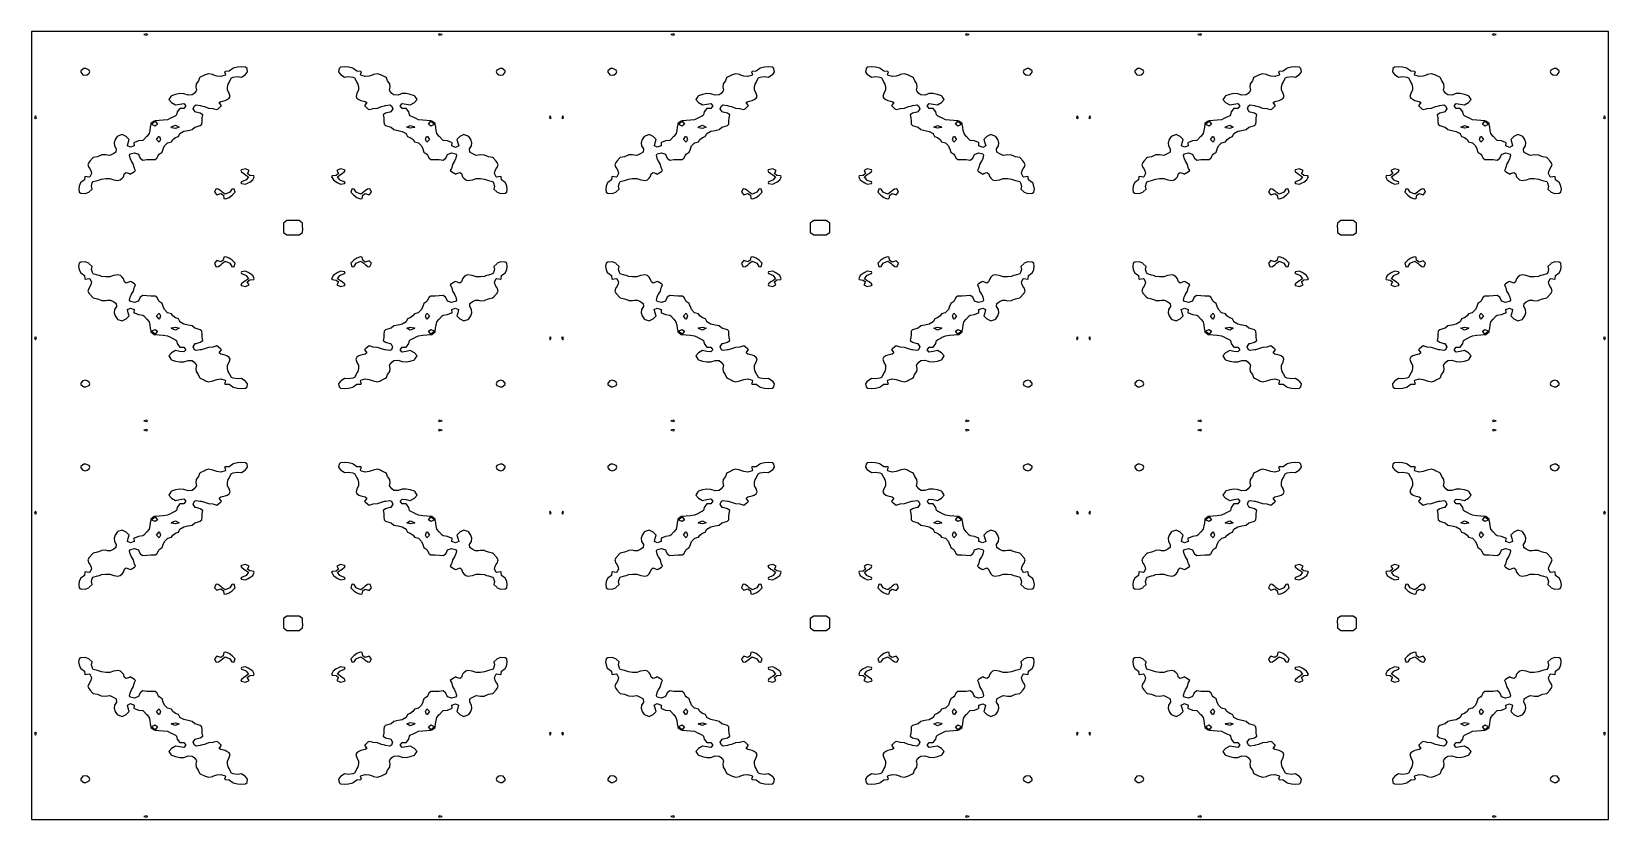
# Model space of a CAD drawing. Header units: metres. Extents: x 0 to 15.8, y 0 to 7.9.
import ezdxf

# ---------------------------------------------------------------- set-up
doc = ezdxf.new("R2010")
doc.units = ezdxf.units.M
doc.layers.add('APERTURE_BOUNDING_BOX', color=7, linetype='Continuous')
doc.layers.add('CONDUCTIVE_METASURFACE', color=1, linetype='Continuous')

msp = doc.modelspace()

# ---------------------------------------------------------------- linework, layer by layer
at = {"layer": 'APERTURE_BOUNDING_BOX'}
msp.add_lwpolyline([(0, 0), (15.8, 0), (15.8, 7.9), (0, 7.9), (0, 0)], dxfattribs=at)
at = {"layer": 'CONDUCTIVE_METASURFACE'}
for points in [[(1.161, 7.869), (1.155, 7.877), (1.124, 7.869), (1.155, 7.863), (1.161, 7.869)], [(4.115, 7.869), (4.084, 7.877), (4.079, 7.869), (4.084, 7.863), (4.115, 7.869)], [(6.441, 7.869), (6.436, 7.877), (6.404, 7.869), (6.436, 7.863), (6.441, 7.869)], [(9.395, 7.869), (9.364, 7.877), (9.359, 7.869), (9.364, 7.863), (9.395, 7.869)], [(11.721, 7.869), (11.716, 7.877), (11.685, 7.869), (11.716, 7.863), (11.721, 7.869)], [(14.676, 7.869), (14.645, 7.877), (14.639, 7.869), (14.645, 7.863), (14.676, 7.869)], [(0.573, 6.289), (0.578, 6.294), (0.607, 6.32), (0.601, 6.351), (0.609, 6.382), (0.619, 6.396), (0.66, 6.408), (0.68, 6.413), (0.701, 6.421), (0.743, 6.426), (0.784, 6.425), (0.823, 6.413), (0.825, 6.413), (0.866, 6.407), (0.889, 6.413), (0.908, 6.429), (0.92, 6.444), (0.932, 6.475), (0.949, 6.488), (0.98, 6.475), (0.99, 6.47), (0.998, 6.475), (1.031, 6.496), (1.043, 6.506), (1.031, 6.528), (1.027, 6.537), (1.022, 6.568), (1.001, 6.599), (0.99, 6.623), (0.988, 6.63), (0.981, 6.661), (0.99, 6.674), (1.031, 6.683), (1.073, 6.669), (1.076, 6.661), (1.09, 6.63), (1.114, 6.611), (1.155, 6.616), (1.196, 6.617), (1.238, 6.618), (1.256, 6.63), (1.272, 6.661), (1.279, 6.671), (1.31, 6.692), (1.32, 6.722), (1.32, 6.723), (1.332, 6.754), (1.361, 6.784), (1.367, 6.785), (1.403, 6.795), (1.417, 6.816), (1.444, 6.836), (1.471, 6.847), (1.485, 6.876), (1.486, 6.878), (1.526, 6.9), (1.567, 6.909), (1.568, 6.909), (1.609, 6.917), (1.636, 6.94), (1.65, 6.945), (1.691, 6.957), (1.707, 6.971), (1.708, 7.002), (1.71, 7.033), (1.717, 7.064), (1.691, 7.082), (1.65, 7.092), (1.64, 7.095), (1.621, 7.125), (1.633, 7.156), (1.65, 7.164), (1.691, 7.158), (1.7, 7.156), (1.733, 7.148), (1.774, 7.132), (1.815, 7.129), (1.827, 7.125), (1.856, 7.117), (1.869, 7.125), (1.898, 7.15), (1.904, 7.156), (1.898, 7.164), (1.881, 7.187), (1.898, 7.2), (1.939, 7.209), (1.959, 7.218), (1.98, 7.232), (1.989, 7.249), (1.981, 7.28), (1.98, 7.283), (1.964, 7.311), (1.964, 7.342), (1.97, 7.373), (1.98, 7.389), (1.987, 7.404), (2.003, 7.435), (2.021, 7.442), (2.063, 7.448), (2.104, 7.443), (2.139, 7.466), (2.145, 7.47), (2.164, 7.497), (2.159, 7.528), (2.145, 7.541), (2.104, 7.545), (2.063, 7.542), (2.021, 7.533), (2.017, 7.528), (1.98, 7.501), (1.939, 7.5), (1.935, 7.497), (1.939, 7.48), (1.944, 7.466), (1.939, 7.461), (1.898, 7.448), (1.856, 7.453), (1.817, 7.466), (1.815, 7.468), (1.774, 7.476), (1.744, 7.466), (1.733, 7.461), (1.691, 7.441), (1.683, 7.435), (1.672, 7.404), (1.65, 7.375), (1.65, 7.373), (1.646, 7.342), (1.65, 7.328), (1.654, 7.311), (1.65, 7.306), (1.63, 7.28), (1.609, 7.264), (1.568, 7.262), (1.526, 7.276), (1.485, 7.277), (1.444, 7.27), (1.403, 7.256), (1.397, 7.249), (1.376, 7.218), (1.403, 7.188), (1.403, 7.187), (1.444, 7.165), (1.485, 7.173), (1.526, 7.179), (1.547, 7.156), (1.526, 7.129), (1.485, 7.129), (1.481, 7.125), (1.46, 7.095), (1.453, 7.064), (1.444, 7.055), (1.403, 7.035), (1.4, 7.033), (1.361, 7.016), (1.32, 7.01), (1.279, 7.007), (1.238, 7.003), (1.228, 7.002), (1.196, 6.977), (1.195, 6.971), (1.19, 6.94), (1.185, 6.909), (1.177, 6.878), (1.155, 6.849), (1.151, 6.847), (1.125, 6.816), (1.114, 6.809), (1.073, 6.804), (1.031, 6.788), (1.026, 6.785), (1.027, 6.754), (0.99, 6.739), (0.96, 6.754), (0.969, 6.785), (0.979, 6.816), (0.949, 6.847), (0.949, 6.847), (0.908, 6.867), (0.866, 6.851), (0.858, 6.847), (0.839, 6.816), (0.828, 6.785), (0.83, 6.754), (0.849, 6.723), (0.846, 6.692), (0.825, 6.676), (0.791, 6.661), (0.784, 6.658), (0.762, 6.661), (0.743, 6.664), (0.701, 6.662), (0.698, 6.661), (0.66, 6.645), (0.619, 6.637), (0.611, 6.63), (0.584, 6.599), (0.578, 6.591), (0.564, 6.568), (0.575, 6.537), (0.578, 6.535), (0.595, 6.506), (0.601, 6.475), (0.585, 6.444), (0.578, 6.44), (0.559, 6.444), (0.536, 6.447), (0.533, 6.444), (0.531, 6.413), (0.495, 6.385), (0.489, 6.382), (0.478, 6.351), (0.473, 6.32), (0.478, 6.289), (0.495, 6.279), (0.536, 6.275), (0.573, 6.289)], [(0.556, 7.466), (0.578, 7.482), (0.585, 7.497), (0.578, 7.514), (0.544, 7.528), (0.536, 7.53), (0.525, 7.528), (0.495, 7.506), (0.493, 7.497), (0.495, 7.492), (0.514, 7.466), (0.536, 7.461), (0.556, 7.466)], [(4.761, 6.289), (4.767, 6.32), (4.762, 6.351), (4.75, 6.382), (4.744, 6.385), (4.708, 6.413), (4.706, 6.444), (4.703, 6.447), (4.68, 6.444), (4.662, 6.44), (4.655, 6.444), (4.638, 6.475), (4.644, 6.506), (4.662, 6.536), (4.664, 6.537), (4.675, 6.568), (4.662, 6.59), (4.655, 6.599), (4.628, 6.63), (4.62, 6.636), (4.579, 6.645), (4.54, 6.661), (4.538, 6.661), (4.497, 6.664), (4.478, 6.661), (4.455, 6.658), (4.448, 6.661), (4.414, 6.676), (4.392, 6.692), (4.389, 6.723), (4.408, 6.754), (4.41, 6.785), (4.4, 6.816), (4.381, 6.847), (4.373, 6.851), (4.332, 6.867), (4.291, 6.847), (4.29, 6.847), (4.26, 6.816), (4.271, 6.785), (4.28, 6.754), (4.249, 6.738), (4.212, 6.754), (4.213, 6.785), (4.208, 6.788), (4.167, 6.804), (4.125, 6.809), (4.114, 6.816), (4.087, 6.847), (4.084, 6.848), (4.062, 6.878), (4.054, 6.909), (4.05, 6.94), (4.045, 6.971), (4.043, 6.978), (4.01, 7.002), (4.002, 7.003), (3.96, 7.007), (3.919, 7.01), (3.878, 7.016), (3.839, 7.033), (3.837, 7.035), (3.795, 7.055), (3.786, 7.064), (3.779, 7.095), (3.758, 7.125), (3.754, 7.129), (3.713, 7.129), (3.693, 7.156), (3.713, 7.179), (3.754, 7.172), (3.795, 7.164), (3.837, 7.187), (3.837, 7.187), (3.864, 7.218), (3.843, 7.249), (3.837, 7.256), (3.795, 7.27), (3.754, 7.278), (3.713, 7.277), (3.672, 7.262), (3.63, 7.264), (3.609, 7.28), (3.589, 7.306), (3.585, 7.311), (3.589, 7.328), (3.593, 7.342), (3.59, 7.373), (3.589, 7.375), (3.568, 7.404), (3.557, 7.435), (3.548, 7.441), (3.507, 7.461), (3.496, 7.466), (3.465, 7.476), (3.424, 7.468), (3.422, 7.466), (3.383, 7.453), (3.342, 7.448), (3.3, 7.461), (3.295, 7.466), (3.3, 7.48), (3.305, 7.497), (3.3, 7.5), (3.259, 7.501), (3.222, 7.528), (3.218, 7.533), (3.177, 7.541), (3.135, 7.545), (3.094, 7.541), (3.081, 7.528), (3.075, 7.497), (3.094, 7.47), (3.101, 7.466), (3.135, 7.444), (3.177, 7.449), (3.218, 7.442), (3.237, 7.435), (3.252, 7.404), (3.259, 7.39), (3.27, 7.373), (3.276, 7.342), (3.275, 7.311), (3.259, 7.282), (3.258, 7.28), (3.251, 7.249), (3.259, 7.232), (3.281, 7.218), (3.3, 7.209), (3.342, 7.2), (3.358, 7.187), (3.342, 7.164), (3.335, 7.156), (3.342, 7.15), (3.37, 7.125), (3.383, 7.117), (3.412, 7.125), (3.424, 7.129), (3.465, 7.132), (3.507, 7.148), (3.538, 7.156), (3.548, 7.158), (3.589, 7.164), (3.606, 7.156), (3.619, 7.125), (3.6, 7.095), (3.589, 7.092), (3.548, 7.082), (3.523, 7.064), (3.53, 7.033), (3.531, 7.002), (3.533, 6.971), (3.548, 6.957), (3.589, 6.944), (3.603, 6.94), (3.63, 6.916), (3.67, 6.909), (3.672, 6.908), (3.713, 6.899), (3.753, 6.878), (3.754, 6.874), (3.768, 6.847), (3.795, 6.836), (3.823, 6.816), (3.837, 6.795), (3.876, 6.785), (3.878, 6.784), (3.907, 6.754), (3.919, 6.723), (3.919, 6.723), (3.93, 6.692), (3.96, 6.672), (3.967, 6.661), (3.983, 6.63), (4.002, 6.618), (4.043, 6.617), (4.084, 6.616), (4.125, 6.611), (4.15, 6.63), (4.164, 6.661), (4.167, 6.668), (4.208, 6.683), (4.249, 6.673), (4.259, 6.661), (4.251, 6.63), (4.249, 6.623), (4.238, 6.599), (4.217, 6.568), (4.212, 6.537), (4.208, 6.528), (4.196, 6.506), (4.208, 6.496), (4.241, 6.475), (4.249, 6.47), (4.26, 6.475), (4.29, 6.487), (4.307, 6.475), (4.319, 6.444), (4.332, 6.429), (4.35, 6.413), (4.373, 6.406), (4.414, 6.412), (4.417, 6.413), (4.455, 6.425), (4.497, 6.425), (4.538, 6.421), (4.558, 6.413), (4.579, 6.407), (4.62, 6.396), (4.629, 6.382), (4.637, 6.351), (4.631, 6.32), (4.662, 6.294), (4.666, 6.289), (4.703, 6.275), (4.744, 6.279), (4.761, 6.289)], [(4.725, 7.466), (4.744, 7.492), (4.746, 7.497), (4.744, 7.506), (4.714, 7.528), (4.703, 7.53), (4.695, 7.528), (4.662, 7.514), (4.654, 7.497), (4.662, 7.482), (4.683, 7.466), (4.703, 7.461), (4.725, 7.466)], [(5.853, 6.289), (5.858, 6.294), (5.887, 6.32), (5.882, 6.351), (5.89, 6.382), (5.899, 6.396), (5.94, 6.408), (5.96, 6.413), (5.982, 6.421), (6.023, 6.426), (6.064, 6.425), (6.104, 6.413), (6.105, 6.413), (6.147, 6.407), (6.17, 6.413), (6.188, 6.429), (6.2, 6.444), (6.212, 6.475), (6.229, 6.488), (6.26, 6.475), (6.27, 6.47), (6.279, 6.475), (6.312, 6.496), (6.323, 6.506), (6.312, 6.528), (6.308, 6.537), (6.303, 6.568), (6.282, 6.599), (6.27, 6.623), (6.268, 6.63), (6.261, 6.661), (6.27, 6.674), (6.312, 6.683), (6.353, 6.669), (6.356, 6.661), (6.37, 6.63), (6.394, 6.611), (6.436, 6.616), (6.477, 6.617), (6.518, 6.618), (6.537, 6.63), (6.553, 6.661), (6.559, 6.671), (6.59, 6.692), (6.601, 6.722), (6.601, 6.723), (6.613, 6.754), (6.642, 6.784), (6.647, 6.785), (6.683, 6.795), (6.697, 6.816), (6.724, 6.836), (6.751, 6.847), (6.766, 6.876), (6.766, 6.878), (6.807, 6.9), (6.848, 6.909), (6.848, 6.909), (6.889, 6.917), (6.916, 6.94), (6.931, 6.945), (6.972, 6.957), (6.987, 6.971), (6.988, 7.002), (6.99, 7.033), (6.997, 7.064), (6.972, 7.082), (6.931, 7.092), (6.921, 7.095), (6.901, 7.125), (6.914, 7.156), (6.931, 7.164), (6.972, 7.158), (6.981, 7.156), (7.013, 7.148), (7.054, 7.132), (7.096, 7.129), (7.108, 7.125), (7.137, 7.117), (7.15, 7.125), (7.178, 7.15), (7.184, 7.156), (7.178, 7.164), (7.161, 7.187), (7.178, 7.2), (7.219, 7.209), (7.239, 7.218), (7.261, 7.232), (7.269, 7.249), (7.262, 7.28), (7.261, 7.283), (7.245, 7.311), (7.244, 7.342), (7.251, 7.373), (7.261, 7.389), (7.268, 7.404), (7.283, 7.435), (7.302, 7.442), (7.343, 7.448), (7.384, 7.443), (7.419, 7.466), (7.426, 7.47), (7.445, 7.497), (7.439, 7.528), (7.426, 7.541), (7.384, 7.545), (7.343, 7.542), (7.302, 7.533), (7.297, 7.528), (7.261, 7.501), (7.219, 7.5), (7.215, 7.497), (7.219, 7.48), (7.224, 7.466), (7.219, 7.461), (7.178, 7.448), (7.137, 7.453), (7.097, 7.466), (7.096, 7.468), (7.054, 7.476), (7.024, 7.466), (7.013, 7.461), (6.972, 7.441), (6.963, 7.435), (6.952, 7.404), (6.931, 7.375), (6.93, 7.373), (6.927, 7.342), (6.931, 7.328), (6.934, 7.311), (6.931, 7.306), (6.91, 7.28), (6.889, 7.264), (6.848, 7.262), (6.807, 7.276), (6.766, 7.277), (6.724, 7.27), (6.683, 7.256), (6.677, 7.249), (6.656, 7.218), (6.683, 7.188), (6.683, 7.187), (6.724, 7.165), (6.766, 7.173), (6.807, 7.179), (6.827, 7.156), (6.807, 7.129), (6.766, 7.129), (6.762, 7.125), (6.74, 7.095), (6.733, 7.064), (6.724, 7.055), (6.683, 7.035), (6.681, 7.033), (6.642, 7.016), (6.601, 7.01), (6.559, 7.007), (6.518, 7.003), (6.508, 7.002), (6.477, 6.977), (6.475, 6.971), (6.47, 6.94), (6.466, 6.909), (6.458, 6.878), (6.436, 6.849), (6.432, 6.847), (6.405, 6.816), (6.394, 6.809), (6.353, 6.804), (6.312, 6.788), (6.307, 6.785), (6.308, 6.754), (6.27, 6.739), (6.241, 6.754), (6.249, 6.785), (6.26, 6.816), (6.229, 6.847), (6.229, 6.847), (6.188, 6.867), (6.147, 6.851), (6.138, 6.847), (6.119, 6.816), (6.109, 6.785), (6.111, 6.754), (6.13, 6.723), (6.127, 6.692), (6.105, 6.676), (6.071, 6.661), (6.064, 6.658), (6.043, 6.661), (6.023, 6.664), (5.982, 6.662), (5.979, 6.661), (5.94, 6.645), (5.899, 6.637), (5.892, 6.63), (5.865, 6.599), (5.858, 6.591), (5.845, 6.568), (5.856, 6.537), (5.858, 6.535), (5.876, 6.506), (5.882, 6.475), (5.865, 6.444), (5.858, 6.44), (5.839, 6.444), (5.817, 6.447), (5.813, 6.444), (5.812, 6.413), (5.775, 6.385), (5.77, 6.382), (5.758, 6.351), (5.753, 6.32), (5.759, 6.289), (5.775, 6.279), (5.817, 6.275), (5.853, 6.289)], [(5.837, 7.466), (5.858, 7.482), (5.865, 7.497), (5.858, 7.514), (5.824, 7.528), (5.817, 7.53), (5.805, 7.528), (5.775, 7.506), (5.774, 7.497), (5.775, 7.492), (5.794, 7.466), (5.817, 7.461), (5.837, 7.466)], [(10.041, 6.289), (10.048, 6.32), (10.042, 6.351), (10.031, 6.382), (10.025, 6.385), (9.988, 6.413), (9.987, 6.444), (9.983, 6.447), (9.961, 6.444), (9.942, 6.44), (9.935, 6.444), (9.918, 6.475), (9.924, 6.506), (9.942, 6.536), (9.944, 6.537), (9.955, 6.568), (9.942, 6.59), (9.935, 6.599), (9.908, 6.63), (9.901, 6.636), (9.86, 6.645), (9.82, 6.661), (9.818, 6.661), (9.777, 6.664), (9.758, 6.661), (9.736, 6.658), (9.729, 6.661), (9.695, 6.676), (9.673, 6.692), (9.67, 6.723), (9.688, 6.754), (9.691, 6.785), (9.681, 6.816), (9.662, 6.847), (9.653, 6.851), (9.612, 6.867), (9.571, 6.847), (9.571, 6.847), (9.54, 6.816), (9.551, 6.785), (9.56, 6.754), (9.53, 6.738), (9.493, 6.754), (9.493, 6.785), (9.488, 6.788), (9.447, 6.804), (9.406, 6.809), (9.395, 6.816), (9.368, 6.847), (9.364, 6.848), (9.343, 6.878), (9.335, 6.909), (9.33, 6.94), (9.325, 6.971), (9.323, 6.978), (9.29, 7.002), (9.282, 7.003), (9.241, 7.007), (9.199, 7.01), (9.158, 7.016), (9.12, 7.033), (9.117, 7.035), (9.076, 7.055), (9.067, 7.064), (9.06, 7.095), (9.038, 7.125), (9.034, 7.129), (8.993, 7.129), (8.973, 7.156), (8.993, 7.179), (9.034, 7.172), (9.076, 7.164), (9.117, 7.187), (9.117, 7.187), (9.144, 7.218), (9.123, 7.249), (9.117, 7.256), (9.076, 7.27), (9.034, 7.278), (8.993, 7.277), (8.952, 7.262), (8.911, 7.264), (8.89, 7.28), (8.869, 7.306), (8.866, 7.311), (8.869, 7.328), (8.874, 7.342), (8.87, 7.373), (8.869, 7.375), (8.849, 7.404), (8.837, 7.435), (8.828, 7.441), (8.787, 7.461), (8.776, 7.466), (8.746, 7.476), (8.704, 7.468), (8.703, 7.466), (8.663, 7.453), (8.622, 7.448), (8.581, 7.461), (8.576, 7.466), (8.581, 7.48), (8.585, 7.497), (8.581, 7.5), (8.539, 7.501), (8.502, 7.528), (8.498, 7.533), (8.457, 7.541), (8.416, 7.545), (8.374, 7.541), (8.361, 7.528), (8.355, 7.497), (8.374, 7.47), (8.382, 7.466), (8.416, 7.444), (8.457, 7.449), (8.498, 7.442), (8.517, 7.435), (8.533, 7.404), (8.539, 7.39), (8.55, 7.373), (8.556, 7.342), (8.556, 7.311), (8.539, 7.282), (8.539, 7.28), (8.531, 7.249), (8.539, 7.232), (8.561, 7.218), (8.581, 7.209), (8.622, 7.2), (8.639, 7.187), (8.622, 7.164), (8.616, 7.156), (8.622, 7.15), (8.65, 7.125), (8.663, 7.117), (8.692, 7.125), (8.704, 7.129), (8.746, 7.132), (8.787, 7.148), (8.819, 7.156), (8.828, 7.158), (8.869, 7.164), (8.886, 7.156), (8.899, 7.125), (8.881, 7.095), (8.869, 7.092), (8.828, 7.082), (8.803, 7.064), (8.81, 7.033), (8.812, 7.002), (8.813, 6.971), (8.828, 6.957), (8.869, 6.944), (8.884, 6.94), (8.911, 6.916), (8.95, 6.909), (8.952, 6.908), (8.993, 6.899), (9.033, 6.878), (9.034, 6.874), (9.048, 6.847), (9.076, 6.836), (9.103, 6.816), (9.117, 6.795), (9.156, 6.785), (9.158, 6.784), (9.188, 6.754), (9.199, 6.723), (9.2, 6.723), (9.21, 6.692), (9.241, 6.672), (9.247, 6.661), (9.263, 6.63), (9.282, 6.618), (9.323, 6.617), (9.364, 6.616), (9.406, 6.611), (9.43, 6.63), (9.444, 6.661), (9.447, 6.668), (9.488, 6.683), (9.53, 6.673), (9.539, 6.661), (9.532, 6.63), (9.53, 6.623), (9.518, 6.599), (9.497, 6.568), (9.492, 6.537), (9.488, 6.528), (9.477, 6.506), (9.488, 6.496), (9.521, 6.475), (9.53, 6.47), (9.54, 6.475), (9.571, 6.487), (9.588, 6.475), (9.6, 6.444), (9.612, 6.429), (9.63, 6.413), (9.653, 6.406), (9.695, 6.412), (9.698, 6.413), (9.736, 6.425), (9.777, 6.425), (9.818, 6.421), (9.839, 6.413), (9.86, 6.407), (9.901, 6.396), (9.91, 6.382), (9.918, 6.351), (9.912, 6.32), (9.942, 6.294), (9.947, 6.289), (9.983, 6.275), (10.025, 6.279), (10.041, 6.289)], [(10.006, 7.466), (10.025, 7.492), (10.026, 7.497), (10.025, 7.506), (9.994, 7.528), (9.983, 7.53), (9.976, 7.528), (9.942, 7.514), (9.935, 7.497), (9.942, 7.482), (9.963, 7.466), (9.983, 7.461), (10.006, 7.466)], [(11.133, 6.289), (11.138, 6.294), (11.168, 6.32), (11.162, 6.351), (11.17, 6.382), (11.18, 6.396), (11.221, 6.408), (11.24, 6.413), (11.262, 6.421), (11.303, 6.426), (11.345, 6.425), (11.384, 6.413), (11.386, 6.413), (11.427, 6.407), (11.45, 6.413), (11.468, 6.429), (11.481, 6.444), (11.493, 6.475), (11.51, 6.488), (11.541, 6.475), (11.551, 6.47), (11.559, 6.475), (11.592, 6.496), (11.604, 6.506), (11.592, 6.528), (11.588, 6.537), (11.583, 6.568), (11.562, 6.599), (11.551, 6.623), (11.548, 6.63), (11.541, 6.661), (11.551, 6.674), (11.592, 6.683), (11.633, 6.669), (11.637, 6.661), (11.651, 6.63), (11.675, 6.611), (11.716, 6.616), (11.757, 6.617), (11.798, 6.618), (11.817, 6.63), (11.833, 6.661), (11.84, 6.671), (11.871, 6.692), (11.881, 6.722), (11.881, 6.723), (11.893, 6.754), (11.922, 6.784), (11.927, 6.785), (11.963, 6.795), (11.978, 6.816), (12.005, 6.836), (12.032, 6.847), (12.046, 6.876), (12.046, 6.878), (12.087, 6.9), (12.128, 6.909), (12.128, 6.909), (12.17, 6.917), (12.197, 6.94), (12.211, 6.945), (12.252, 6.957), (12.267, 6.971), (12.269, 7.002), (12.27, 7.033), (12.278, 7.064), (12.252, 7.082), (12.211, 7.092), (12.201, 7.095), (12.182, 7.125), (12.194, 7.156), (12.211, 7.164), (12.252, 7.158), (12.261, 7.156), (12.293, 7.148), (12.335, 7.132), (12.376, 7.129), (12.388, 7.125), (12.417, 7.117), (12.43, 7.125), (12.458, 7.15), (12.465, 7.156), (12.458, 7.164), (12.442, 7.187), (12.458, 7.2), (12.5, 7.209), (12.519, 7.218), (12.541, 7.232), (12.55, 7.249), (12.542, 7.28), (12.541, 7.283), (12.525, 7.311), (12.524, 7.342), (12.531, 7.373), (12.541, 7.389), (12.548, 7.404), (12.564, 7.435), (12.582, 7.442), (12.623, 7.448), (12.665, 7.443), (12.699, 7.466), (12.706, 7.47), (12.725, 7.497), (12.719, 7.528), (12.706, 7.541), (12.665, 7.545), (12.623, 7.542), (12.582, 7.533), (12.578, 7.528), (12.541, 7.501), (12.5, 7.5), (12.495, 7.497), (12.5, 7.48), (12.504, 7.466), (12.5, 7.461), (12.458, 7.448), (12.417, 7.453), (12.378, 7.466), (12.376, 7.468), (12.335, 7.476), (12.305, 7.466), (12.293, 7.461), (12.252, 7.441), (12.244, 7.435), (12.232, 7.404), (12.211, 7.375), (12.21, 7.373), (12.207, 7.342), (12.211, 7.328), (12.215, 7.311), (12.211, 7.306), (12.191, 7.28), (12.17, 7.264), (12.128, 7.262), (12.087, 7.276), (12.046, 7.277), (12.005, 7.27), (11.963, 7.256), (11.958, 7.249), (11.937, 7.218), (11.963, 7.188), (11.964, 7.187), (12.005, 7.165), (12.046, 7.173), (12.087, 7.179), (12.108, 7.156), (12.087, 7.129), (12.046, 7.129), (12.042, 7.125), (12.021, 7.095), (12.014, 7.064), (12.005, 7.055), (11.963, 7.035), (11.961, 7.033), (11.922, 7.016), (11.881, 7.01), (11.84, 7.007), (11.798, 7.003), (11.789, 7.002), (11.757, 6.977), (11.756, 6.971), (11.751, 6.94), (11.746, 6.909), (11.738, 6.878), (11.716, 6.849), (11.712, 6.847), (11.686, 6.816), (11.675, 6.809), (11.633, 6.804), (11.592, 6.788), (11.587, 6.785), (11.588, 6.754), (11.551, 6.739), (11.521, 6.754), (11.53, 6.785), (11.54, 6.816), (11.51, 6.847), (11.51, 6.847), (11.468, 6.867), (11.427, 6.851), (11.418, 6.847), (11.4, 6.816), (11.389, 6.785), (11.391, 6.754), (11.41, 6.723), (11.407, 6.692), (11.386, 6.676), (11.351, 6.661), (11.345, 6.658), (11.323, 6.661), (11.303, 6.664), (11.262, 6.662), (11.259, 6.661), (11.221, 6.645), (11.18, 6.637), (11.172, 6.63), (11.145, 6.599), (11.138, 6.591), (11.125, 6.568), (11.136, 6.537), (11.138, 6.535), (11.156, 6.506), (11.162, 6.475), (11.146, 6.444), (11.138, 6.44), (11.12, 6.444), (11.097, 6.447), (11.094, 6.444), (11.092, 6.413), (11.056, 6.385), (11.05, 6.382), (11.038, 6.351), (11.033, 6.32), (11.039, 6.289), (11.056, 6.279), (11.097, 6.275), (11.133, 6.289)], [(11.117, 7.466), (11.138, 7.482), (11.146, 7.497), (11.138, 7.514), (11.105, 7.528), (11.097, 7.53), (11.086, 7.528), (11.056, 7.506), (11.054, 7.497), (11.056, 7.492), (11.075, 7.466), (11.097, 7.461), (11.117, 7.466)], [(15.322, 6.289), (15.328, 6.32), (15.323, 6.351), (15.311, 6.382), (15.305, 6.385), (15.269, 6.413), (15.267, 6.444), (15.264, 6.447), (15.241, 6.444), (15.222, 6.44), (15.215, 6.444), (15.199, 6.475), (15.205, 6.506), (15.222, 6.536), (15.224, 6.537), (15.235, 6.568), (15.222, 6.59), (15.215, 6.599), (15.188, 6.63), (15.181, 6.636), (15.14, 6.645), (15.101, 6.661), (15.099, 6.661), (15.057, 6.664), (15.039, 6.661), (15.016, 6.658), (15.009, 6.661), (14.975, 6.676), (14.953, 6.692), (14.95, 6.723), (14.968, 6.754), (14.971, 6.785), (14.961, 6.816), (14.942, 6.847), (14.934, 6.851), (14.892, 6.867), (14.851, 6.847), (14.851, 6.847), (14.821, 6.816), (14.831, 6.785), (14.84, 6.754), (14.81, 6.738), (14.773, 6.754), (14.774, 6.785), (14.769, 6.788), (14.727, 6.804), (14.686, 6.809), (14.675, 6.816), (14.648, 6.847), (14.645, 6.848), (14.623, 6.878), (14.615, 6.909), (14.611, 6.94), (14.605, 6.971), (14.604, 6.978), (14.571, 7.002), (14.562, 7.003), (14.521, 7.007), (14.48, 7.01), (14.439, 7.016), (14.4, 7.033), (14.397, 7.035), (14.356, 7.055), (14.347, 7.064), (14.34, 7.095), (14.319, 7.125), (14.315, 7.129), (14.274, 7.129), (14.253, 7.156), (14.274, 7.179), (14.315, 7.172), (14.356, 7.164), (14.397, 7.187), (14.398, 7.187), (14.425, 7.218), (14.403, 7.249), (14.397, 7.256), (14.356, 7.27), (14.315, 7.278), (14.274, 7.277), (14.232, 7.262), (14.191, 7.264), (14.17, 7.28), (14.15, 7.306), (14.146, 7.311), (14.15, 7.328), (14.154, 7.342), (14.151, 7.373), (14.15, 7.375), (14.129, 7.404), (14.118, 7.435), (14.109, 7.441), (14.067, 7.461), (14.056, 7.466), (14.026, 7.476), (13.985, 7.468), (13.983, 7.466), (13.944, 7.453), (13.902, 7.448), (13.861, 7.461), (13.856, 7.466), (13.861, 7.48), (13.866, 7.497), (13.861, 7.5), (13.82, 7.501), (13.783, 7.528), (13.779, 7.533), (13.737, 7.541), (13.696, 7.545), (13.655, 7.541), (13.641, 7.528), (13.636, 7.497), (13.655, 7.47), (13.662, 7.466), (13.696, 7.444), (13.737, 7.449), (13.779, 7.442), (13.798, 7.435), (13.813, 7.404), (13.82, 7.39), (13.831, 7.373), (13.837, 7.342), (13.836, 7.311), (13.82, 7.282), (13.819, 7.28), (13.811, 7.249), (13.82, 7.232), (13.842, 7.218), (13.861, 7.209), (13.902, 7.2), (13.919, 7.187), (13.902, 7.164), (13.896, 7.156), (13.902, 7.15), (13.931, 7.125), (13.944, 7.117), (13.973, 7.125), (13.985, 7.129), (14.026, 7.132), (14.067, 7.148), (14.099, 7.156), (14.109, 7.158), (14.15, 7.164), (14.167, 7.156), (14.18, 7.125), (14.161, 7.095), (14.15, 7.092), (14.109, 7.082), (14.084, 7.064), (14.091, 7.033), (14.092, 7.002), (14.093, 6.971), (14.109, 6.957), (14.15, 6.944), (14.164, 6.94), (14.191, 6.916), (14.231, 6.909), (14.232, 6.908), (14.274, 6.899), (14.314, 6.878), (14.315, 6.874), (14.328, 6.847), (14.356, 6.836), (14.383, 6.816), (14.397, 6.795), (14.437, 6.785), (14.439, 6.784), (14.468, 6.754), (14.48, 6.723), (14.48, 6.723), (14.491, 6.692), (14.521, 6.672), (14.528, 6.661), (14.544, 6.63), (14.562, 6.618), (14.604, 6.617), (14.645, 6.616), (14.686, 6.611), (14.711, 6.63), (14.725, 6.661), (14.727, 6.668), (14.769, 6.683), (14.81, 6.673), (14.819, 6.661), (14.812, 6.63), (14.81, 6.623), (14.798, 6.599), (14.778, 6.568), (14.773, 6.537), (14.769, 6.528), (14.757, 6.506), (14.769, 6.496), (14.801, 6.475), (14.81, 6.47), (14.82, 6.475), (14.851, 6.487), (14.868, 6.475), (14.88, 6.444), (14.892, 6.429), (14.91, 6.413), (14.934, 6.406), (14.975, 6.412), (14.978, 6.413), (15.016, 6.425), (15.057, 6.425), (15.099, 6.421), (15.119, 6.413), (15.14, 6.407), (15.181, 6.396), (15.19, 6.382), (15.198, 6.351), (15.192, 6.32), (15.222, 6.294), (15.227, 6.289), (15.264, 6.275), (15.305, 6.279), (15.322, 6.289)], [(15.286, 7.466), (15.305, 7.492), (15.307, 7.497), (15.305, 7.506), (15.275, 7.528), (15.264, 7.53), (15.256, 7.528), (15.222, 7.514), (15.215, 7.497), (15.222, 7.482), (15.244, 7.466), (15.264, 7.461), (15.286, 7.466)], [(0.049, 7.033), (0.041, 7.056), (0.031, 7.033), (0.041, 7.028), (0.049, 7.033)], [(1.238, 6.952), (1.199, 6.971), (1.238, 7), (1.262, 6.971), (1.238, 6.952)], [(1.444, 6.929), (1.403, 6.936), (1.399, 6.94), (1.403, 6.944), (1.444, 6.96), (1.48, 6.94), (1.444, 6.929)], [(3.837, 6.937), (3.795, 6.93), (3.761, 6.94), (3.795, 6.959), (3.837, 6.943), (3.84, 6.94), (3.837, 6.937)], [(4.002, 6.952), (3.977, 6.971), (4.002, 7), (4.04, 6.971), (4.002, 6.952)], [(5.208, 7.033), (5.198, 7.056), (5.19, 7.033), (5.198, 7.028), (5.208, 7.033)], [(5.329, 7.033), (5.322, 7.056), (5.312, 7.033), (5.322, 7.028), (5.329, 7.033)], [(6.518, 6.952), (6.479, 6.971), (6.518, 7), (6.542, 6.971), (6.518, 6.952)], [(6.724, 6.929), (6.683, 6.936), (6.679, 6.94), (6.683, 6.944), (6.724, 6.96), (6.76, 6.94), (6.724, 6.929)], [(9.117, 6.937), (9.076, 6.93), (9.041, 6.94), (9.076, 6.959), (9.117, 6.943), (9.121, 6.94), (9.117, 6.937)], [(9.282, 6.952), (9.257, 6.971), (9.282, 7), (9.321, 6.971), (9.282, 6.952)], [(10.489, 7.033), (10.478, 7.056), (10.47, 7.033), (10.478, 7.028), (10.489, 7.033)], [(10.61, 7.033), (10.602, 7.056), (10.592, 7.033), (10.602, 7.028), (10.61, 7.033)], [(11.798, 6.952), (11.759, 6.971), (11.798, 7), (11.823, 6.971), (11.798, 6.952)], [(12.005, 6.929), (11.963, 6.936), (11.96, 6.94), (11.963, 6.944), (12.005, 6.96), (12.041, 6.94), (12.005, 6.929)], [(14.397, 6.937), (14.356, 6.93), (14.321, 6.94), (14.356, 6.959), (14.397, 6.943), (14.401, 6.94), (14.397, 6.937)], [(14.562, 6.952), (14.538, 6.971), (14.562, 7), (14.601, 6.971), (14.562, 6.952)], [(15.769, 7.033), (15.759, 7.056), (15.751, 7.033), (15.759, 7.028), (15.769, 7.033)], [(1.279, 6.79), (1.252, 6.816), (1.274, 6.847), (1.279, 6.849), (1.283, 6.847), (1.292, 6.816), (1.279, 6.79)], [(3.96, 6.789), (3.947, 6.816), (3.956, 6.847), (3.96, 6.849), (3.966, 6.847), (3.988, 6.816), (3.96, 6.789)], [(6.559, 6.79), (6.533, 6.816), (6.554, 6.847), (6.559, 6.849), (6.563, 6.847), (6.572, 6.816), (6.559, 6.79)], [(9.241, 6.789), (9.227, 6.816), (9.236, 6.847), (9.241, 6.849), (9.246, 6.847), (9.268, 6.816), (9.241, 6.789)], [(11.84, 6.79), (11.813, 6.816), (11.835, 6.847), (11.84, 6.849), (11.844, 6.847), (11.853, 6.816), (11.84, 6.79)], [(14.521, 6.789), (14.508, 6.816), (14.517, 6.847), (14.521, 6.849), (14.526, 6.847), (14.548, 6.816), (14.521, 6.789)], [(2.171, 6.382), (2.186, 6.391), (2.216, 6.413), (2.228, 6.433), (2.232, 6.444), (2.228, 6.453), (2.186, 6.458), (2.163, 6.475), (2.18, 6.506), (2.145, 6.524), (2.104, 6.513), (2.098, 6.506), (2.104, 6.494), (2.126, 6.475), (2.145, 6.464), (2.173, 6.444), (2.149, 6.413), (2.145, 6.409), (2.104, 6.393), (2.098, 6.382), (2.104, 6.375), (2.145, 6.368), (2.171, 6.382)], [(3.141, 6.382), (3.135, 6.392), (3.094, 6.408), (3.089, 6.413), (3.066, 6.444), (3.094, 6.465), (3.112, 6.475), (3.135, 6.495), (3.141, 6.506), (3.135, 6.512), (3.094, 6.523), (3.06, 6.506), (3.077, 6.475), (3.053, 6.457), (3.011, 6.452), (3.007, 6.444), (3.011, 6.434), (3.024, 6.413), (3.053, 6.392), (3.068, 6.382), (3.094, 6.368), (3.135, 6.375), (3.141, 6.382)], [(7.452, 6.382), (7.467, 6.391), (7.496, 6.413), (7.508, 6.433), (7.512, 6.444), (7.508, 6.453), (7.467, 6.458), (7.444, 6.475), (7.461, 6.506), (7.426, 6.524), (7.384, 6.513), (7.378, 6.506), (7.384, 6.494), (7.406, 6.475), (7.426, 6.464), (7.453, 6.444), (7.43, 6.413), (7.426, 6.409), (7.384, 6.393), (7.379, 6.382), (7.384, 6.375), (7.426, 6.368), (7.452, 6.382)], [(8.421, 6.382), (8.416, 6.392), (8.374, 6.408), (8.37, 6.413), (8.347, 6.444), (8.374, 6.465), (8.393, 6.475), (8.416, 6.495), (8.421, 6.506), (8.416, 6.512), (8.374, 6.523), (8.341, 6.506), (8.357, 6.475), (8.333, 6.457), (8.292, 6.452), (8.288, 6.444), (8.292, 6.434), (8.304, 6.413), (8.333, 6.392), (8.348, 6.382), (8.374, 6.368), (8.416, 6.375), (8.421, 6.382)], [(12.732, 6.382), (12.747, 6.391), (12.777, 6.413), (12.789, 6.433), (12.793, 6.444), (12.789, 6.453), (12.747, 6.458), (12.724, 6.475), (12.741, 6.506), (12.706, 6.524), (12.665, 6.513), (12.659, 6.506), (12.665, 6.494), (12.687, 6.475), (12.706, 6.464), (12.733, 6.444), (12.71, 6.413), (12.706, 6.409), (12.665, 6.393), (12.659, 6.382), (12.665, 6.375), (12.706, 6.368), (12.732, 6.382)], [(13.701, 6.382), (13.696, 6.392), (13.655, 6.408), (13.65, 6.413), (13.627, 6.444), (13.655, 6.465), (13.673, 6.475), (13.696, 6.495), (13.702, 6.506), (13.696, 6.512), (13.655, 6.523), (13.621, 6.506), (13.638, 6.475), (13.614, 6.457), (13.572, 6.452), (13.568, 6.444), (13.572, 6.434), (13.584, 6.413), (13.614, 6.392), (13.629, 6.382), (13.655, 6.368), (13.696, 6.375), (13.701, 6.382)], [(1.952, 6.227), (1.98, 6.236), (2.009, 6.258), (2.021, 6.27), (2.04, 6.289), (2.03, 6.32), (2.021, 6.324), (2.008, 6.32), (1.986, 6.289), (1.98, 6.286), (1.939, 6.268), (1.911, 6.289), (1.898, 6.303), (1.871, 6.32), (1.856, 6.324), (1.848, 6.32), (1.833, 6.289), (1.856, 6.264), (1.898, 6.276), (1.922, 6.258), (1.928, 6.227), (1.939, 6.224), (1.952, 6.227)], [(3.312, 6.227), (3.318, 6.258), (3.342, 6.275), (3.383, 6.263), (3.406, 6.289), (3.392, 6.32), (3.383, 6.324), (3.367, 6.32), (3.342, 6.304), (3.327, 6.289), (3.3, 6.268), (3.259, 6.286), (3.254, 6.289), (3.232, 6.32), (3.218, 6.324), (3.208, 6.32), (3.199, 6.289), (3.218, 6.269), (3.23, 6.258), (3.259, 6.236), (3.286, 6.227), (3.3, 6.224), (3.312, 6.227)], [(7.233, 6.227), (7.261, 6.236), (7.289, 6.258), (7.302, 6.27), (7.32, 6.289), (7.311, 6.32), (7.302, 6.324), (7.288, 6.32), (7.267, 6.289), (7.261, 6.286), (7.219, 6.268), (7.191, 6.289), (7.178, 6.303), (7.151, 6.32), (7.137, 6.324), (7.128, 6.32), (7.114, 6.289), (7.137, 6.264), (7.178, 6.276), (7.202, 6.258), (7.208, 6.227), (7.219, 6.224), (7.233, 6.227)], [(8.593, 6.227), (8.599, 6.258), (8.622, 6.275), (8.663, 6.263), (8.687, 6.289), (8.673, 6.32), (8.663, 6.324), (8.647, 6.32), (8.622, 6.304), (8.608, 6.289), (8.581, 6.268), (8.539, 6.286), (8.534, 6.289), (8.513, 6.32), (8.498, 6.324), (8.489, 6.32), (8.479, 6.289), (8.498, 6.269), (8.511, 6.258), (8.539, 6.236), (8.567, 6.227), (8.581, 6.224), (8.593, 6.227)], [(12.513, 6.227), (12.541, 6.236), (12.57, 6.258), (12.582, 6.27), (12.601, 6.289), (12.591, 6.32), (12.582, 6.324), (12.569, 6.32), (12.547, 6.289), (12.541, 6.286), (12.5, 6.268), (12.472, 6.289), (12.458, 6.303), (12.432, 6.32), (12.417, 6.324), (12.409, 6.32), (12.394, 6.289), (12.417, 6.264), (12.458, 6.276), (12.482, 6.258), (12.488, 6.227), (12.5, 6.224), (12.513, 6.227)], [(13.873, 6.227), (13.879, 6.258), (13.902, 6.275), (13.944, 6.263), (13.967, 6.289), (13.953, 6.32), (13.944, 6.324), (13.928, 6.32), (13.902, 6.304), (13.888, 6.289), (13.861, 6.268), (13.82, 6.286), (13.814, 6.289), (13.793, 6.32), (13.779, 6.324), (13.769, 6.32), (13.76, 6.289), (13.779, 6.269), (13.791, 6.258), (13.82, 6.236), (13.847, 6.227), (13.861, 6.224), (13.873, 6.227)], [(2.716, 5.886), (2.717, 5.917), (2.716, 5.948), (2.716, 5.979), (2.681, 6.006), (2.64, 6.006), (2.599, 6.006), (2.558, 6.005), (2.523, 5.979), (2.523, 5.948), (2.523, 5.917), (2.523, 5.886), (2.558, 5.86), (2.599, 5.86), (2.64, 5.86), (2.681, 5.86), (2.716, 5.886)], [(7.997, 5.886), (7.997, 5.917), (7.997, 5.948), (7.997, 5.979), (7.962, 6.006), (7.921, 6.006), (7.879, 6.006), (7.838, 6.005), (7.803, 5.979), (7.803, 5.948), (7.803, 5.917), (7.803, 5.886), (7.838, 5.86), (7.879, 5.86), (7.921, 5.86), (7.962, 5.86), (7.997, 5.886)], [(13.277, 5.886), (13.277, 5.917), (13.277, 5.948), (13.277, 5.979), (13.242, 6.006), (13.201, 6.006), (13.16, 6.006), (13.119, 6.005), (13.084, 5.979), (13.083, 5.948), (13.084, 5.917), (13.084, 5.886), (13.119, 5.86), (13.16, 5.86), (13.201, 5.86), (13.242, 5.86), (13.277, 5.886)], [(2.159, 4.337), (2.164, 4.368), (2.145, 4.395), (2.138, 4.399), (2.104, 4.421), (2.063, 4.417), (2.021, 4.423), (2.002, 4.43), (1.987, 4.461), (1.98, 4.476), (1.969, 4.492), (1.963, 4.523), (1.964, 4.554), (1.98, 4.584), (1.981, 4.585), (1.989, 4.616), (1.98, 4.633), (1.958, 4.647), (1.939, 4.656), (1.898, 4.665), (1.881, 4.678), (1.898, 4.701), (1.904, 4.709), (1.898, 4.715), (1.869, 4.74), (1.856, 4.749), (1.827, 4.74), (1.815, 4.737), (1.774, 4.733), (1.733, 4.718), (1.701, 4.709), (1.691, 4.707), (1.65, 4.702), (1.633, 4.709), (1.62, 4.74), (1.639, 4.771), (1.65, 4.773), (1.691, 4.784), (1.716, 4.802), (1.709, 4.833), (1.708, 4.864), (1.707, 4.895), (1.691, 4.909), (1.65, 4.921), (1.636, 4.926), (1.609, 4.949), (1.569, 4.957), (1.568, 4.957), (1.526, 4.966), (1.486, 4.988), (1.485, 4.992), (1.472, 5.019), (1.444, 5.029), (1.417, 5.05), (1.403, 5.07), (1.363, 5.081), (1.361, 5.081), (1.332, 5.112), (1.32, 5.143), (1.32, 5.143), (1.309, 5.174), (1.279, 5.194), (1.272, 5.205), (1.256, 5.236), (1.238, 5.247), (1.196, 5.248), (1.155, 5.249), (1.114, 5.255), (1.089, 5.236), (1.075, 5.205), (1.073, 5.197), (1.031, 5.183), (0.99, 5.192), (0.981, 5.205), (0.988, 5.236), (0.99, 5.242), (1.002, 5.267), (1.022, 5.298), (1.027, 5.329), (1.031, 5.338), (1.043, 5.36), (1.031, 5.369), (0.999, 5.391), (0.99, 5.395), (0.98, 5.391), (0.949, 5.378), (0.932, 5.391), (0.92, 5.422), (0.908, 5.436), (0.89, 5.453), (0.866, 5.459), (0.825, 5.453), (0.822, 5.453), (0.784, 5.441), (0.743, 5.44), (0.701, 5.445), (0.681, 5.453), (0.66, 5.458), (0.619, 5.47), (0.61, 5.484), (0.602, 5.515), (0.608, 5.545), (0.578, 5.572), (0.573, 5.576), (0.536, 5.591), (0.495, 5.587), (0.478, 5.576), (0.472, 5.545), (0.477, 5.515), (0.489, 5.484), (0.495, 5.48), (0.531, 5.453), (0.533, 5.422), (0.536, 5.418), (0.559, 5.422), (0.578, 5.425), (0.585, 5.422), (0.601, 5.391), (0.595, 5.36), (0.578, 5.33), (0.576, 5.329), (0.565, 5.298), (0.578, 5.275), (0.585, 5.267), (0.612, 5.236), (0.619, 5.229), (0.66, 5.221), (0.699, 5.205), (0.701, 5.204), (0.743, 5.202), (0.761, 5.205), (0.784, 5.207), (0.791, 5.205), (0.825, 5.19), (0.847, 5.174), (0.85, 5.143), (0.832, 5.112), (0.829, 5.081), (0.839, 5.05), (0.858, 5.019), (0.866, 5.014), (0.908, 4.999), (0.949, 5.019), (0.949, 5.019), (0.979, 5.05), (0.969, 5.081), (0.96, 5.112), (0.99, 5.127), (1.027, 5.112), (1.026, 5.081), (1.031, 5.078), (1.073, 5.062), (1.114, 5.057), (1.125, 5.05), (1.152, 5.019), (1.155, 5.017), (1.177, 4.988), (1.185, 4.957), (1.189, 4.926), (1.195, 4.895), (1.196, 4.888), (1.229, 4.864), (1.238, 4.863), (1.279, 4.859), (1.32, 4.856), (1.361, 4.849), (1.4, 4.833), (1.403, 4.83), (1.444, 4.81), (1.453, 4.802), (1.46, 4.771), (1.481, 4.74), (1.485, 4.736), (1.526, 4.737), (1.547, 4.709), (1.526, 4.687), (1.485, 4.693), (1.444, 4.701), (1.403, 4.678), (1.402, 4.678), (1.375, 4.647), (1.397, 4.616), (1.403, 4.61), (1.444, 4.595), (1.485, 4.588), (1.526, 4.589), (1.568, 4.603), (1.609, 4.601), (1.63, 4.585), (1.65, 4.559), (1.654, 4.554), (1.65, 4.538), (1.646, 4.523), (1.649, 4.492), (1.65, 4.49), (1.671, 4.461), (1.682, 4.43), (1.691, 4.424), (1.733, 4.404), (1.744, 4.399), (1.774, 4.389), (1.815, 4.398), (1.817, 4.399), (1.856, 4.412), (1.898, 4.417), (1.939, 4.405), (1.944, 4.399), (1.939, 4.385), (1.934, 4.368), (1.939, 4.366), (1.98, 4.365), (2.017, 4.337), (2.021, 4.333), (2.063, 4.324), (2.104, 4.32), (2.145, 4.325), (2.159, 4.337)], [(2.031, 5.545), (2.04, 5.576), (2.021, 5.596), (2.009, 5.607), (1.98, 5.629), (1.953, 5.638), (1.939, 5.642), (1.927, 5.638), (1.921, 5.607), (1.898, 5.59), (1.856, 5.603), (1.833, 5.576), (1.847, 5.545), (1.856, 5.541), (1.872, 5.545), (1.898, 5.562), (1.912, 5.576), (1.939, 5.597), (1.98, 5.58), (1.986, 5.576), (2.007, 5.545), (2.021, 5.541), (2.031, 5.545)], [(3.222, 4.337), (3.259, 4.365), (3.3, 4.366), (3.305, 4.368), (3.3, 4.385), (3.296, 4.399), (3.3, 4.405), (3.342, 4.417), (3.383, 4.412), (3.422, 4.399), (3.424, 4.398), (3.465, 4.389), (3.495, 4.399), (3.507, 4.405), (3.548, 4.425), (3.556, 4.43), (3.568, 4.461), (3.589, 4.491), (3.59, 4.492), (3.593, 4.523), (3.589, 4.537), (3.585, 4.554), (3.589, 4.559), (3.609, 4.585), (3.63, 4.601), (3.672, 4.604), (3.713, 4.59), (3.754, 4.588), (3.795, 4.596), (3.837, 4.61), (3.842, 4.616), (3.863, 4.647), (3.837, 4.678), (3.836, 4.678), (3.795, 4.701), (3.754, 4.693), (3.713, 4.686), (3.692, 4.709), (3.713, 4.737), (3.754, 4.736), (3.758, 4.74), (3.779, 4.771), (3.786, 4.802), (3.795, 4.81), (3.837, 4.83), (3.839, 4.833), (3.878, 4.849), (3.919, 4.855), (3.96, 4.859), (4.002, 4.863), (4.011, 4.864), (4.043, 4.889), (4.044, 4.895), (4.049, 4.926), (4.054, 4.957), (4.062, 4.988), (4.084, 5.017), (4.088, 5.019), (4.114, 5.05), (4.125, 5.057), (4.167, 5.062), (4.208, 5.078), (4.213, 5.081), (4.212, 5.112), (4.249, 5.127), (4.279, 5.112), (4.27, 5.081), (4.26, 5.05), (4.29, 5.019), (4.29, 5.019), (4.332, 4.998), (4.373, 5.014), (4.382, 5.019), (4.4, 5.05), (4.411, 5.081), (4.409, 5.112), (4.39, 5.143), (4.393, 5.174), (4.414, 5.189), (4.449, 5.205), (4.455, 5.207), (4.477, 5.205), (4.497, 5.201), (4.538, 5.204), (4.541, 5.205), (4.579, 5.22), (4.62, 5.229), (4.628, 5.236), (4.655, 5.267), (4.662, 5.275), (4.675, 5.298), (4.664, 5.329), (4.662, 5.33), (4.644, 5.36), (4.638, 5.391), (4.654, 5.422), (4.662, 5.425), (4.68, 5.422), (4.703, 5.418), (4.706, 5.422), (4.708, 5.453), (4.744, 5.48), (4.75, 5.484), (4.762, 5.515), (4.767, 5.545), (4.761, 5.576), (4.744, 5.586), (4.703, 5.591), (4.667, 5.576), (4.662, 5.571), (4.632, 5.545), (4.638, 5.515), (4.63, 5.484), (4.62, 5.469), (4.579, 5.458), (4.56, 5.453), (4.538, 5.444), (4.497, 5.44), (4.455, 5.44), (4.416, 5.453), (4.414, 5.453), (4.373, 5.459), (4.35, 5.453), (4.332, 5.436), (4.319, 5.422), (4.307, 5.391), (4.29, 5.378), (4.259, 5.391), (4.249, 5.395), (4.241, 5.391), (4.208, 5.369), (4.196, 5.36), (4.208, 5.338), (4.212, 5.329), (4.217, 5.298), (4.238, 5.267), (4.249, 5.243), (4.252, 5.236), (4.259, 5.205), (4.249, 5.192), (4.208, 5.182), (4.167, 5.196), (4.163, 5.205), (4.149, 5.236), (4.125, 5.254), (4.084, 5.249), (4.043, 5.248), (4.002, 5.247), (3.983, 5.236), (3.967, 5.205), (3.96, 5.194), (3.929, 5.174), (3.919, 5.144), (3.919, 5.143), (3.907, 5.112), (3.878, 5.082), (3.873, 5.081), (3.837, 5.071), (3.822, 5.05), (3.795, 5.029), (3.768, 5.019), (3.754, 4.989), (3.754, 4.988), (3.713, 4.966), (3.672, 4.957), (3.672, 4.957), (3.63, 4.949), (3.603, 4.926), (3.589, 4.921), (3.548, 4.909), (3.533, 4.895), (3.531, 4.864), (3.53, 4.833), (3.522, 4.802), (3.548, 4.784), (3.589, 4.773), (3.599, 4.771), (3.618, 4.74), (3.606, 4.709), (3.589, 4.702), (3.548, 4.707), (3.539, 4.709), (3.507, 4.718), (3.465, 4.733), (3.424, 4.737), (3.412, 4.74), (3.383, 4.749), (3.37, 4.74), (3.342, 4.715), (3.335, 4.709), (3.342, 4.701), (3.358, 4.678), (3.342, 4.665), (3.3, 4.656), (3.281, 4.647), (3.259, 4.634), (3.25, 4.616), (3.258, 4.585), (3.259, 4.583), (3.275, 4.554), (3.276, 4.523), (3.269, 4.492), (3.259, 4.477), (3.252, 4.461), (3.236, 4.43), (3.218, 4.423), (3.177, 4.417), (3.135, 4.422), (3.101, 4.399), (3.094, 4.396), (3.075, 4.368), (3.081, 4.337), (3.094, 4.325), (3.135, 4.32), (3.177, 4.324), (3.218, 4.333), (3.222, 4.337)], [(3.391, 5.545), (3.406, 5.576), (3.383, 5.602), (3.342, 5.589), (3.318, 5.607), (3.312, 5.638), (3.3, 5.641), (3.287, 5.638), (3.259, 5.629), (3.23, 5.607), (3.218, 5.596), (3.199, 5.576), (3.209, 5.545), (3.218, 5.541), (3.231, 5.545), (3.253, 5.576), (3.259, 5.58), (3.3, 5.597), (3.328, 5.576), (3.342, 5.563), (3.368, 5.545), (3.383, 5.541), (3.391, 5.545)], [(7.439, 4.337), (7.445, 4.368), (7.426, 4.395), (7.418, 4.399), (7.384, 4.421), (7.343, 4.417), (7.302, 4.423), (7.283, 4.43), (7.267, 4.461), (7.261, 4.476), (7.25, 4.492), (7.244, 4.523), (7.244, 4.554), (7.261, 4.584), (7.261, 4.585), (7.269, 4.616), (7.261, 4.633), (7.239, 4.647), (7.219, 4.656), (7.178, 4.665), (7.161, 4.678), (7.178, 4.701), (7.184, 4.709), (7.178, 4.715), (7.15, 4.74), (7.137, 4.749), (7.108, 4.74), (7.096, 4.737), (7.054, 4.733), (7.013, 4.718), (6.981, 4.709), (6.972, 4.707), (6.931, 4.702), (6.914, 4.709), (6.901, 4.74), (6.919, 4.771), (6.931, 4.773), (6.972, 4.784), (6.997, 4.802), (6.99, 4.833), (6.988, 4.864), (6.987, 4.895), (6.972, 4.909), (6.931, 4.921), (6.916, 4.926), (6.889, 4.949), (6.85, 4.957), (6.848, 4.957), (6.807, 4.966), (6.767, 4.988), (6.766, 4.992), (6.752, 5.019), (6.724, 5.029), (6.697, 5.05), (6.683, 5.07), (6.644, 5.081), (6.642, 5.081), (6.612, 5.112), (6.601, 5.143), (6.6, 5.143), (6.59, 5.174), (6.559, 5.194), (6.553, 5.205), (6.537, 5.236), (6.518, 5.247), (6.477, 5.248), (6.436, 5.249), (6.394, 5.255), (6.37, 5.236), (6.356, 5.205), (6.353, 5.197), (6.312, 5.183), (6.27, 5.192), (6.261, 5.205), (6.268, 5.236), (6.27, 5.242), (6.282, 5.267), (6.303, 5.298), (6.308, 5.329), (6.312, 5.338), (6.323, 5.36), (6.312, 5.369), (6.279, 5.391), (6.27, 5.395), (6.26, 5.391), (6.229, 5.378), (6.212, 5.391), (6.2, 5.422), (6.188, 5.436), (6.17, 5.453), (6.147, 5.459), (6.105, 5.453), (6.102, 5.453), (6.064, 5.441), (6.023, 5.44), (5.982, 5.445), (5.961, 5.453), (5.94, 5.458), (5.899, 5.47), (5.89, 5.484), (5.882, 5.515), (5.888, 5.545), (5.858, 5.572), (5.853, 5.576), (5.817, 5.591), (5.775, 5.587), (5.759, 5.576), (5.752, 5.545), (5.758, 5.515), (5.769, 5.484), (5.775, 5.48), (5.812, 5.453), (5.813, 5.422), (5.817, 5.418), (5.839, 5.422), (5.858, 5.425), (5.865, 5.422), (5.882, 5.391), (5.876, 5.36), (5.858, 5.33), (5.856, 5.329), (5.845, 5.298), (5.858, 5.275), (5.865, 5.267), (5.892, 5.236), (5.899, 5.229), (5.94, 5.221), (5.98, 5.205), (5.982, 5.204), (6.023, 5.202), (6.042, 5.205), (6.064, 5.207), (6.071, 5.205), (6.105, 5.19), (6.127, 5.174), (6.13, 5.143), (6.112, 5.112), (6.109, 5.081), (6.119, 5.05), (6.138, 5.019), (6.147, 5.014), (6.188, 4.999), (6.229, 5.019), (6.229, 5.019), (6.26, 5.05), (6.249, 5.081), (6.24, 5.112), (6.27, 5.127), (6.307, 5.112), (6.307, 5.081), (6.312, 5.078), (6.353, 5.062), (6.394, 5.057), (6.405, 5.05), (6.432, 5.019), (6.436, 5.017), (6.457, 4.988), (6.465, 4.957), (6.47, 4.926), (6.475, 4.895), (6.477, 4.888), (6.51, 4.864), (6.518, 4.863), (6.559, 4.859), (6.601, 4.856), (6.642, 4.849), (6.68, 4.833), (6.683, 4.83), (6.724, 4.81), (6.733, 4.802), (6.74, 4.771), (6.762, 4.74), (6.766, 4.736), (6.807, 4.737), (6.827, 4.709), (6.807, 4.687), (6.766, 4.693), (6.724, 4.701), (6.683, 4.678), (6.683, 4.678), (6.656, 4.647), (6.677, 4.616), (6.683, 4.61), (6.724, 4.595), (6.766, 4.588), (6.807, 4.589), (6.848, 4.603), (6.889, 4.601), (6.91, 4.585), (6.931, 4.559), (6.934, 4.554), (6.931, 4.538), (6.926, 4.523), (6.93, 4.492), (6.931, 4.49), (6.951, 4.461), (6.963, 4.43), (6.972, 4.424), (7.013, 4.404), (7.024, 4.399), (7.054, 4.389), (7.096, 4.398), (7.097, 4.399), (7.137, 4.412), (7.178, 4.417), (7.219, 4.405), (7.224, 4.399), (7.219, 4.385), (7.215, 4.368), (7.219, 4.366), (7.261, 4.365), (7.298, 4.337), (7.302, 4.333), (7.343, 4.324), (7.384, 4.32), (7.426, 4.325), (7.439, 4.337)], [(7.311, 5.545), (7.321, 5.576), (7.302, 5.596), (7.289, 5.607), (7.261, 5.629), (7.233, 5.638), (7.219, 5.642), (7.207, 5.638), (7.201, 5.607), (7.178, 5.59), (7.137, 5.603), (7.113, 5.576), (7.127, 5.545), (7.137, 5.541), (7.153, 5.545), (7.178, 5.562), (7.192, 5.576), (7.219, 5.597), (7.261, 5.58), (7.266, 5.576), (7.287, 5.545), (7.302, 5.541), (7.311, 5.545)], [(8.503, 4.337), (8.539, 4.365), (8.581, 4.366), (8.585, 4.368), (8.581, 4.385), (8.576, 4.399), (8.581, 4.405), (8.622, 4.417), (8.663, 4.412), (8.703, 4.399), (8.704, 4.398), (8.746, 4.389), (8.776, 4.399), (8.787, 4.405), (8.828, 4.425), (8.837, 4.43), (8.848, 4.461), (8.869, 4.491), (8.87, 4.492), (8.873, 4.523), (8.869, 4.537), (8.866, 4.554), (8.869, 4.559), (8.89, 4.585), (8.911, 4.601), (8.952, 4.604), (8.993, 4.59), (9.034, 4.588), (9.076, 4.596), (9.117, 4.61), (9.123, 4.616), (9.144, 4.647), (9.117, 4.678), (9.117, 4.678), (9.076, 4.701), (9.034, 4.693), (8.993, 4.686), (8.973, 4.709), (8.993, 4.737), (9.034, 4.736), (9.038, 4.74), (9.06, 4.771), (9.067, 4.802), (9.076, 4.81), (9.117, 4.83), (9.119, 4.833), (9.158, 4.849), (9.199, 4.855), (9.241, 4.859), (9.282, 4.863), (9.292, 4.864), (9.323, 4.889), (9.325, 4.895), (9.33, 4.926), (9.334, 4.957), (9.342, 4.988), (9.364, 5.017), (9.368, 5.019), (9.395, 5.05), (9.406, 5.057), (9.447, 5.062), (9.488, 5.078), (9.493, 5.081), (9.492, 5.112), (9.53, 5.127), (9.559, 5.112), (9.551, 5.081), (9.54, 5.05), (9.571, 5.019), (9.571, 5.019), (9.612, 4.998), (9.653, 5.014), (9.662, 5.019), (9.681, 5.05), (9.691, 5.081), (9.689, 5.112), (9.67, 5.143), (9.673, 5.174), (9.695, 5.189), (9.729, 5.205), (9.736, 5.207), (9.757, 5.205), (9.777, 5.201), (9.818, 5.204), (9.821, 5.205), (9.86, 5.22), (9.901, 5.229), (9.908, 5.236), (9.935, 5.267), (9.942, 5.275), (9.955, 5.298), (9.944, 5.329), (9.942, 5.33), (9.924, 5.36), (9.918, 5.391), (9.935, 5.422), (9.942, 5.425), (9.961, 5.422), (9.983, 5.418), (9.987, 5.422), (9.988, 5.453), (10.025, 5.48), (10.03, 5.484), (10.042, 5.515), (10.047, 5.545), (10.041, 5.576), (10.025, 5.586), (9.983, 5.591), (9.947, 5.576), (9.942, 5.571), (9.913, 5.545), (9.918, 5.515), (9.91, 5.484), (9.901, 5.469), (9.86, 5.458), (9.84, 5.453), (9.818, 5.444), (9.777, 5.44), (9.736, 5.44), (9.696, 5.453), (9.695, 5.453), (9.653, 5.459), (9.63, 5.453), (9.612, 5.436), (9.6, 5.422), (9.588, 5.391), (9.571, 5.378), (9.54, 5.391), (9.53, 5.395), (9.521, 5.391), (9.488, 5.369), (9.477, 5.36), (9.488, 5.338), (9.492, 5.329), (9.497, 5.298), (9.518, 5.267), (9.53, 5.243), (9.532, 5.236), (9.539, 5.205), (9.53, 5.192), (9.488, 5.182), (9.447, 5.196), (9.444, 5.205), (9.43, 5.236), (9.406, 5.254), (9.364, 5.249), (9.323, 5.248), (9.282, 5.247), (9.263, 5.236), (9.247, 5.205), (9.241, 5.194), (9.21, 5.174), (9.199, 5.144), (9.199, 5.143), (9.187, 5.112), (9.158, 5.082), (9.153, 5.081), (9.117, 5.071), (9.103, 5.05), (9.076, 5.029), (9.049, 5.019), (9.034, 4.989), (9.034, 4.988), (8.993, 4.966), (8.952, 4.957), (8.952, 4.957), (8.911, 4.949), (8.884, 4.926), (8.869, 4.921), (8.828, 4.909), (8.813, 4.895), (8.812, 4.864), (8.81, 4.833), (8.803, 4.802), (8.828, 4.784), (8.869, 4.773), (8.879, 4.771), (8.899, 4.74), (8.886, 4.709), (8.869, 4.702), (8.828, 4.707), (8.819, 4.709), (8.787, 4.718), (8.746, 4.733), (8.704, 4.737), (8.692, 4.74), (8.663, 4.749), (8.65, 4.74), (8.622, 4.715), (8.616, 4.709), (8.622, 4.701), (8.639, 4.678), (8.622, 4.665), (8.581, 4.656), (8.561, 4.647), (8.539, 4.634), (8.531, 4.616), (8.538, 4.585), (8.539, 4.583), (8.555, 4.554), (8.556, 4.523), (8.549, 4.492), (8.539, 4.477), (8.532, 4.461), (8.517, 4.43), (8.498, 4.423), (8.457, 4.417), (8.416, 4.422), (8.381, 4.399), (8.374, 4.396), (8.355, 4.368), (8.361, 4.337), (8.374, 4.325), (8.416, 4.32), (8.457, 4.324), (8.498, 4.333), (8.503, 4.337)], [(8.672, 5.545), (8.686, 5.576), (8.663, 5.602), (8.622, 5.589), (8.598, 5.607), (8.592, 5.638), (8.581, 5.641), (8.567, 5.638), (8.539, 5.629), (8.511, 5.607), (8.498, 5.596), (8.48, 5.576), (8.489, 5.545), (8.498, 5.541), (8.512, 5.545), (8.533, 5.576), (8.539, 5.58), (8.581, 5.597), (8.609, 5.576), (8.622, 5.563), (8.649, 5.545), (8.663, 5.541), (8.672, 5.545)], [(12.719, 4.337), (12.725, 4.368), (12.706, 4.395), (12.699, 4.399), (12.665, 4.421), (12.623, 4.417), (12.582, 4.423), (12.563, 4.43), (12.548, 4.461), (12.541, 4.476), (12.53, 4.492), (12.524, 4.523), (12.525, 4.554), (12.541, 4.584), (12.542, 4.585), (12.549, 4.616), (12.541, 4.633), (12.519, 4.647), (12.5, 4.656), (12.458, 4.665), (12.442, 4.678), (12.458, 4.701), (12.465, 4.709), (12.458, 4.715), (12.43, 4.74), (12.417, 4.749), (12.388, 4.74), (12.376, 4.737), (12.335, 4.733), (12.293, 4.718), (12.262, 4.709), (12.252, 4.707), (12.211, 4.702), (12.194, 4.709), (12.181, 4.74), (12.2, 4.771), (12.211, 4.773), (12.252, 4.784), (12.277, 4.802), (12.27, 4.833), (12.269, 4.864), (12.267, 4.895), (12.252, 4.909), (12.211, 4.921), (12.197, 4.926), (12.17, 4.949), (12.13, 4.957), (12.128, 4.957), (12.087, 4.966), (12.047, 4.988), (12.046, 4.992), (12.032, 5.019), (12.005, 5.029), (11.977, 5.05), (11.963, 5.07), (11.924, 5.081), (11.922, 5.081), (11.893, 5.112), (11.881, 5.143), (11.881, 5.143), (11.87, 5.174), (11.84, 5.194), (11.833, 5.205), (11.817, 5.236), (11.798, 5.247), (11.757, 5.248), (11.716, 5.249), (11.675, 5.255), (11.65, 5.236), (11.636, 5.205), (11.633, 5.197), (11.592, 5.183), (11.551, 5.192), (11.541, 5.205), (11.549, 5.236), (11.551, 5.242), (11.562, 5.267), (11.583, 5.298), (11.588, 5.329), (11.592, 5.338), (11.604, 5.36), (11.592, 5.369), (11.559, 5.391), (11.551, 5.395), (11.54, 5.391), (11.51, 5.378), (11.493, 5.391), (11.481, 5.422), (11.468, 5.436), (11.45, 5.453), (11.427, 5.459), (11.386, 5.453), (11.383, 5.453), (11.345, 5.441), (11.303, 5.44), (11.262, 5.445), (11.242, 5.453), (11.221, 5.458), (11.18, 5.47), (11.171, 5.484), (11.163, 5.515), (11.169, 5.545), (11.138, 5.572), (11.134, 5.576), (11.097, 5.591), (11.056, 5.587), (11.039, 5.576), (11.033, 5.545), (11.038, 5.515), (11.05, 5.484), (11.056, 5.48), (11.092, 5.453), (11.094, 5.422), (11.097, 5.418), (11.12, 5.422), (11.138, 5.425), (11.145, 5.422), (11.162, 5.391), (11.156, 5.36), (11.138, 5.33), (11.136, 5.329), (11.125, 5.298), (11.138, 5.275), (11.145, 5.267), (11.172, 5.236), (11.18, 5.229), (11.221, 5.221), (11.26, 5.205), (11.262, 5.204), (11.303, 5.202), (11.322, 5.205), (11.345, 5.207), (11.352, 5.205), (11.386, 5.19), (11.408, 5.174), (11.411, 5.143), (11.392, 5.112), (11.39, 5.081), (11.4, 5.05), (11.419, 5.019), (11.427, 5.014), (11.468, 4.999), (11.509, 5.019), (11.51, 5.019), (11.54, 5.05), (11.529, 5.081), (11.52, 5.112), (11.551, 5.127), (11.588, 5.112), (11.587, 5.081), (11.592, 5.078), (11.633, 5.062), (11.675, 5.057), (11.686, 5.05), (11.713, 5.019), (11.716, 5.017), (11.738, 4.988), (11.746, 4.957), (11.75, 4.926), (11.755, 4.895), (11.757, 4.888), (11.79, 4.864), (11.798, 4.863), (11.84, 4.859), (11.881, 4.856), (11.922, 4.849), (11.961, 4.833), (11.963, 4.83), (12.005, 4.81), (12.014, 4.802), (12.021, 4.771), (12.042, 4.74), (12.046, 4.736), (12.087, 4.737), (12.107, 4.709), (12.087, 4.687), (12.046, 4.693), (12.005, 4.701), (11.963, 4.678), (11.963, 4.678), (11.936, 4.647), (11.957, 4.616), (11.963, 4.61), (12.005, 4.595), (12.046, 4.588), (12.087, 4.589), (12.128, 4.603), (12.17, 4.601), (12.191, 4.585), (12.211, 4.559), (12.215, 4.554), (12.211, 4.538), (12.207, 4.523), (12.21, 4.492), (12.211, 4.49), (12.232, 4.461), (12.243, 4.43), (12.252, 4.424), (12.293, 4.404), (12.304, 4.399), (12.335, 4.389), (12.376, 4.398), (12.378, 4.399), (12.417, 4.412), (12.458, 4.417), (12.5, 4.405), (12.505, 4.399), (12.5, 4.385), (12.495, 4.368), (12.5, 4.366), (12.541, 4.365), (12.578, 4.337), (12.582, 4.333), (12.623, 4.324), (12.665, 4.32), (12.706, 4.325), (12.719, 4.337)], [(12.592, 5.545), (12.601, 5.576), (12.582, 5.596), (12.57, 5.607), (12.541, 5.629), (12.514, 5.638), (12.5, 5.642), (12.488, 5.638), (12.482, 5.607), (12.458, 5.59), (12.417, 5.603), (12.394, 5.576), (12.408, 5.545), (12.417, 5.541), (12.433, 5.545), (12.458, 5.562), (12.473, 5.576), (12.5, 5.597), (12.541, 5.58), (12.546, 5.576), (12.568, 5.545), (12.582, 5.541), (12.592, 5.545)], [(13.783, 4.337), (13.82, 4.365), (13.861, 4.366), (13.865, 4.368), (13.861, 4.385), (13.856, 4.399), (13.861, 4.405), (13.902, 4.417), (13.944, 4.412), (13.983, 4.399), (13.985, 4.398), (14.026, 4.389), (14.056, 4.399), (14.067, 4.405), (14.109, 4.425), (14.117, 4.43), (14.128, 4.461), (14.15, 4.491), (14.15, 4.492), (14.154, 4.523), (14.15, 4.537), (14.146, 4.554), (14.15, 4.559), (14.17, 4.585), (14.191, 4.601), (14.232, 4.604), (14.274, 4.59), (14.315, 4.588), (14.356, 4.596), (14.397, 4.61), (14.403, 4.616), (14.424, 4.647), (14.397, 4.678), (14.397, 4.678), (14.356, 4.701), (14.315, 4.693), (14.274, 4.686), (14.253, 4.709), (14.274, 4.737), (14.315, 4.736), (14.319, 4.74), (14.34, 4.771), (14.347, 4.802), (14.356, 4.81), (14.397, 4.83), (14.4, 4.833), (14.439, 4.849), (14.48, 4.855), (14.521, 4.859), (14.562, 4.863), (14.572, 4.864), (14.604, 4.889), (14.605, 4.895), (14.61, 4.926), (14.615, 4.957), (14.623, 4.988), (14.645, 5.017), (14.649, 5.019), (14.675, 5.05), (14.686, 5.057), (14.727, 5.062), (14.769, 5.078), (14.774, 5.081), (14.773, 5.112), (14.81, 5.127), (14.84, 5.112), (14.831, 5.081), (14.821, 5.05), (14.851, 5.019), (14.851, 5.019), (14.892, 4.998), (14.934, 5.014), (14.942, 5.019), (14.961, 5.05), (14.972, 5.081), (14.97, 5.112), (14.951, 5.143), (14.954, 5.174), (14.975, 5.189), (15.009, 5.205), (15.016, 5.207), (15.038, 5.205), (15.057, 5.201), (15.099, 5.204), (15.102, 5.205), (15.14, 5.22), (15.181, 5.229), (15.189, 5.236), (15.216, 5.267), (15.222, 5.275), (15.236, 5.298), (15.225, 5.329), (15.222, 5.33), (15.205, 5.36), (15.199, 5.391), (15.215, 5.422), (15.222, 5.425), (15.241, 5.422), (15.264, 5.418), (15.267, 5.422), (15.269, 5.453), (15.305, 5.48), (15.311, 5.484), (15.322, 5.515), (15.327, 5.545), (15.322, 5.576), (15.305, 5.586), (15.264, 5.591), (15.227, 5.576), (15.222, 5.571), (15.193, 5.545), (15.199, 5.515), (15.191, 5.484), (15.181, 5.469), (15.14, 5.458), (15.12, 5.453), (15.099, 5.444), (15.057, 5.44), (15.016, 5.44), (14.977, 5.453), (14.975, 5.453), (14.934, 5.459), (14.911, 5.453), (14.892, 5.436), (14.88, 5.422), (14.868, 5.391), (14.851, 5.378), (14.82, 5.391), (14.81, 5.395), (14.802, 5.391), (14.769, 5.369), (14.757, 5.36), (14.769, 5.338), (14.773, 5.329), (14.778, 5.298), (14.799, 5.267), (14.81, 5.243), (14.812, 5.236), (14.819, 5.205), (14.81, 5.192), (14.769, 5.182), (14.727, 5.196), (14.724, 5.205), (14.71, 5.236), (14.686, 5.254), (14.645, 5.249), (14.604, 5.248), (14.562, 5.247), (14.544, 5.236), (14.528, 5.205), (14.521, 5.194), (14.49, 5.174), (14.48, 5.144), (14.48, 5.143), (14.468, 5.112), (14.439, 5.082), (14.433, 5.081), (14.397, 5.071), (14.383, 5.05), (14.356, 5.029), (14.329, 5.019), (14.315, 4.989), (14.314, 4.988), (14.274, 4.966), (14.233, 4.957), (14.232, 4.957), (14.191, 4.949), (14.164, 4.926), (14.15, 4.921), (14.109, 4.909), (14.093, 4.895), (14.092, 4.864), (14.09, 4.833), (14.083, 4.802), (14.109, 4.784), (14.15, 4.773), (14.16, 4.771), (14.179, 4.74), (14.167, 4.709), (14.15, 4.702), (14.109, 4.707), (14.1, 4.709), (14.067, 4.718), (14.026, 4.733), (13.985, 4.737), (13.973, 4.74), (13.944, 4.749), (13.931, 4.74), (13.902, 4.715), (13.896, 4.709), (13.902, 4.701), (13.919, 4.678), (13.902, 4.665), (13.861, 4.656), (13.841, 4.647), (13.82, 4.634), (13.811, 4.616), (13.819, 4.585), (13.82, 4.583), (13.836, 4.554), (13.836, 4.523), (13.83, 4.492), (13.82, 4.477), (13.813, 4.461), (13.797, 4.43), (13.779, 4.423), (13.737, 4.417), (13.696, 4.422), (13.661, 4.399), (13.655, 4.396), (13.636, 4.368), (13.641, 4.337), (13.655, 4.325), (13.696, 4.32), (13.737, 4.324), (13.779, 4.333), (13.783, 4.337)], [(13.952, 5.545), (13.967, 5.576), (13.944, 5.602), (13.902, 5.589), (13.878, 5.607), (13.872, 5.638), (13.861, 5.641), (13.848, 5.638), (13.82, 5.629), (13.791, 5.607), (13.779, 5.596), (13.76, 5.576), (13.77, 5.545), (13.779, 5.541), (13.792, 5.545), (13.814, 5.576), (13.82, 5.58), (13.861, 5.597), (13.889, 5.576), (13.902, 5.563), (13.929, 5.545), (13.944, 5.541), (13.952, 5.545)], [(2.179, 5.36), (2.162, 5.391), (2.186, 5.409), (2.228, 5.413), (2.232, 5.422), (2.228, 5.432), (2.216, 5.453), (2.186, 5.474), (2.171, 5.484), (2.145, 5.497), (2.104, 5.49), (2.099, 5.484), (2.104, 5.473), (2.145, 5.457), (2.15, 5.453), (2.173, 5.422), (2.145, 5.401), (2.127, 5.391), (2.104, 5.37), (2.098, 5.36), (2.104, 5.353), (2.145, 5.342), (2.179, 5.36)], [(3.141, 5.36), (3.135, 5.371), (3.113, 5.391), (3.094, 5.401), (3.067, 5.422), (3.09, 5.453), (3.094, 5.457), (3.135, 5.473), (3.141, 5.484), (3.135, 5.491), (3.094, 5.498), (3.068, 5.484), (3.053, 5.474), (3.023, 5.453), (3.011, 5.432), (3.007, 5.422), (3.011, 5.413), (3.053, 5.408), (3.076, 5.391), (3.059, 5.36), (3.094, 5.342), (3.135, 5.353), (3.141, 5.36)], [(7.459, 5.36), (7.443, 5.391), (7.467, 5.409), (7.508, 5.413), (7.512, 5.422), (7.508, 5.432), (7.496, 5.453), (7.467, 5.474), (7.452, 5.484), (7.426, 5.497), (7.384, 5.49), (7.379, 5.484), (7.384, 5.473), (7.426, 5.457), (7.43, 5.453), (7.453, 5.422), (7.426, 5.401), (7.407, 5.391), (7.384, 5.37), (7.379, 5.36), (7.384, 5.353), (7.426, 5.342), (7.459, 5.36)], [(8.422, 5.36), (8.416, 5.371), (8.394, 5.391), (8.374, 5.401), (8.347, 5.422), (8.37, 5.453), (8.374, 5.457), (8.416, 5.473), (8.421, 5.484), (8.416, 5.491), (8.374, 5.498), (8.348, 5.484), (8.333, 5.474), (8.304, 5.453), (8.292, 5.432), (8.288, 5.422), (8.292, 5.413), (8.333, 5.408), (8.356, 5.391), (8.339, 5.36), (8.374, 5.342), (8.416, 5.353), (8.422, 5.36)], [(12.74, 5.36), (12.723, 5.391), (12.747, 5.409), (12.789, 5.413), (12.793, 5.422), (12.789, 5.432), (12.776, 5.453), (12.747, 5.474), (12.732, 5.484), (12.706, 5.497), (12.665, 5.49), (12.659, 5.484), (12.665, 5.473), (12.706, 5.457), (12.711, 5.453), (12.734, 5.422), (12.706, 5.401), (12.688, 5.391), (12.665, 5.37), (12.659, 5.36), (12.665, 5.353), (12.706, 5.342), (12.74, 5.36)], [(13.702, 5.36), (13.696, 5.371), (13.674, 5.391), (13.655, 5.401), (13.627, 5.422), (13.651, 5.453), (13.655, 5.457), (13.696, 5.473), (13.702, 5.484), (13.696, 5.491), (13.655, 5.498), (13.629, 5.484), (13.614, 5.474), (13.584, 5.453), (13.572, 5.432), (13.568, 5.422), (13.572, 5.413), (13.614, 5.408), (13.637, 5.391), (13.62, 5.36), (13.655, 5.342), (13.696, 5.353), (13.702, 5.36)], [(1.279, 5.016), (1.274, 5.019), (1.252, 5.05), (1.279, 5.077), (1.292, 5.05), (1.283, 5.019), (1.279, 5.016)], [(3.96, 5.016), (3.956, 5.019), (3.947, 5.05), (3.96, 5.076), (3.987, 5.05), (3.965, 5.019), (3.96, 5.016)], [(6.559, 5.016), (6.554, 5.019), (6.532, 5.05), (6.559, 5.077), (6.573, 5.05), (6.564, 5.019), (6.559, 5.016)], [(9.241, 5.016), (9.237, 5.019), (9.228, 5.05), (9.241, 5.076), (9.267, 5.05), (9.246, 5.019), (9.241, 5.016)], [(11.84, 5.016), (11.834, 5.019), (11.812, 5.05), (11.84, 5.077), (11.853, 5.05), (11.844, 5.019), (11.84, 5.016)], [(14.521, 5.016), (14.517, 5.019), (14.508, 5.05), (14.521, 5.076), (14.548, 5.05), (14.526, 5.019), (14.521, 5.016)], [(1.238, 4.866), (1.199, 4.895), (1.238, 4.913), (1.262, 4.895), (1.238, 4.866)], [(1.444, 4.906), (1.403, 4.922), (1.399, 4.926), (1.403, 4.929), (1.444, 4.936), (1.479, 4.926), (1.444, 4.906)], [(3.837, 4.922), (3.795, 4.905), (3.759, 4.926), (3.795, 4.936), (3.837, 4.929), (3.84, 4.926), (3.837, 4.922)], [(4.002, 4.866), (3.977, 4.895), (4.002, 4.913), (4.041, 4.895), (4.002, 4.866)], [(6.518, 4.866), (6.479, 4.895), (6.518, 4.913), (6.543, 4.895), (6.518, 4.866)], [(6.724, 4.906), (6.683, 4.922), (6.679, 4.926), (6.683, 4.929), (6.724, 4.936), (6.759, 4.926), (6.724, 4.906)], [(9.117, 4.922), (9.076, 4.905), (9.04, 4.926), (9.076, 4.936), (9.117, 4.929), (9.121, 4.926), (9.117, 4.922)], [(9.282, 4.866), (9.258, 4.895), (9.282, 4.913), (9.321, 4.895), (9.282, 4.866)], [(11.798, 4.866), (11.76, 4.895), (11.798, 4.913), (11.823, 4.895), (11.798, 4.866)], [(12.005, 4.906), (11.963, 4.922), (11.96, 4.926), (11.963, 4.929), (12.005, 4.936), (12.039, 4.926), (12.005, 4.906)], [(14.397, 4.922), (14.356, 4.905), (14.32, 4.926), (14.356, 4.936), (14.397, 4.929), (14.401, 4.926), (14.397, 4.922)], [(14.562, 4.866), (14.538, 4.895), (14.562, 4.913), (14.601, 4.895), (14.562, 4.866)], [(0.049, 4.833), (0.041, 4.837), (0.031, 4.833), (0.041, 4.81), (0.049, 4.833)], [(5.208, 4.833), (5.198, 4.837), (5.19, 4.833), (5.198, 4.81), (5.208, 4.833)], [(5.33, 4.833), (5.322, 4.837), (5.311, 4.833), (5.322, 4.81), (5.33, 4.833)], [(10.488, 4.833), (10.478, 4.837), (10.471, 4.833), (10.478, 4.81), (10.488, 4.833)], [(10.61, 4.833), (10.602, 4.837), (10.592, 4.833), (10.602, 4.81), (10.61, 4.833)], [(15.769, 4.833), (15.759, 4.837), (15.751, 4.833), (15.759, 4.81), (15.769, 4.833)], [(0.544, 4.337), (0.578, 4.351), (0.585, 4.368), (0.578, 4.383), (0.556, 4.399), (0.536, 4.405), (0.514, 4.399), (0.495, 4.374), (0.493, 4.368), (0.495, 4.36), (0.525, 4.337), (0.536, 4.336), (0.544, 4.337)], [(4.714, 4.337), (4.744, 4.36), (4.746, 4.368), (4.744, 4.374), (4.725, 4.399), (4.703, 4.405), (4.683, 4.399), (4.662, 4.383), (4.654, 4.368), (4.662, 4.351), (4.695, 4.337), (4.703, 4.336), (4.714, 4.337)], [(5.824, 4.337), (5.858, 4.351), (5.865, 4.368), (5.858, 4.383), (5.837, 4.399), (5.817, 4.405), (5.794, 4.399), (5.775, 4.374), (5.774, 4.368), (5.775, 4.36), (5.806, 4.337), (5.817, 4.336), (5.824, 4.337)], [(9.995, 4.337), (10.025, 4.36), (10.026, 4.368), (10.025, 4.374), (10.006, 4.399), (9.983, 4.405), (9.963, 4.399), (9.942, 4.383), (9.935, 4.368), (9.942, 4.351), (9.976, 4.337), (9.983, 4.336), (9.995, 4.337)], [(11.105, 4.337), (11.138, 4.351), (11.146, 4.368), (11.138, 4.383), (11.117, 4.399), (11.097, 4.405), (11.075, 4.399), (11.056, 4.374), (11.054, 4.368), (11.056, 4.36), (11.086, 4.337), (11.097, 4.336), (11.105, 4.337)], [(15.275, 4.337), (15.305, 4.36), (15.307, 4.368), (15.305, 4.374), (15.286, 4.399), (15.264, 4.405), (15.244, 4.399), (15.222, 4.383), (15.215, 4.368), (15.222, 4.351), (15.256, 4.337), (15.264, 4.336), (15.275, 4.337)], [(1.161, 3.996), (1.155, 4.002), (1.124, 3.996), (1.155, 3.989), (1.161, 3.996)], [(4.115, 3.996), (4.084, 4.002), (4.079, 3.996), (4.084, 3.989), (4.115, 3.996)], [(6.441, 3.996), (6.436, 4.002), (6.405, 3.996), (6.436, 3.989), (6.441, 3.996)], [(9.396, 3.996), (9.364, 4.002), (9.359, 3.996), (9.364, 3.989), (9.396, 3.996)], [(11.721, 3.996), (11.716, 4.002), (11.685, 3.996), (11.716, 3.989), (11.721, 3.996)], [(14.676, 3.996), (14.645, 4.002), (14.639, 3.996), (14.645, 3.989), (14.676, 3.996)], [(1.161, 3.904), (1.155, 3.911), (1.124, 3.904), (1.155, 3.898), (1.161, 3.904)], [(4.115, 3.904), (4.084, 3.911), (4.079, 3.904), (4.084, 3.898), (4.115, 3.904)], [(6.441, 3.904), (6.436, 3.911), (6.404, 3.904), (6.436, 3.898), (6.441, 3.904)], [(9.395, 3.904), (9.364, 3.911), (9.359, 3.904), (9.364, 3.898), (9.395, 3.904)], [(11.721, 3.904), (11.716, 3.911), (11.685, 3.904), (11.716, 3.898), (11.721, 3.904)], [(14.676, 3.904), (14.645, 3.911), (14.639, 3.904), (14.645, 3.898), (14.676, 3.904)], [(0.573, 2.324), (0.578, 2.329), (0.607, 2.355), (0.601, 2.385), (0.609, 2.416), (0.619, 2.431), (0.66, 2.442), (0.68, 2.447), (0.701, 2.456), (0.743, 2.46), (0.784, 2.46), (0.823, 2.447), (0.825, 2.447), (0.866, 2.441), (0.889, 2.447), (0.908, 2.464), (0.92, 2.478), (0.932, 2.509), (0.949, 2.522), (0.98, 2.509), (0.99, 2.505), (0.998, 2.509), (1.031, 2.531), (1.043, 2.54), (1.031, 2.562), (1.027, 2.571), (1.022, 2.602), (1.001, 2.633), (0.99, 2.657), (0.988, 2.664), (0.981, 2.695), (0.99, 2.708), (1.031, 2.718), (1.073, 2.704), (1.076, 2.695), (1.09, 2.664), (1.114, 2.646), (1.155, 2.651), (1.196, 2.652), (1.238, 2.653), (1.256, 2.664), (1.272, 2.695), (1.279, 2.706), (1.31, 2.726), (1.32, 2.756), (1.32, 2.757), (1.332, 2.788), (1.361, 2.818), (1.367, 2.819), (1.403, 2.829), (1.417, 2.85), (1.444, 2.871), (1.471, 2.881), (1.485, 2.911), (1.486, 2.912), (1.526, 2.934), (1.567, 2.943), (1.568, 2.943), (1.609, 2.951), (1.636, 2.974), (1.65, 2.979), (1.691, 2.991), (1.707, 3.005), (1.708, 3.036), (1.71, 3.067), (1.717, 3.098), (1.691, 3.116), (1.65, 3.127), (1.64, 3.129), (1.621, 3.16), (1.633, 3.191), (1.65, 3.198), (1.691, 3.193), (1.7, 3.191), (1.733, 3.182), (1.774, 3.167), (1.815, 3.163), (1.827, 3.16), (1.856, 3.151), (1.869, 3.16), (1.898, 3.185), (1.904, 3.191), (1.898, 3.199), (1.881, 3.222), (1.898, 3.235), (1.939, 3.244), (1.959, 3.253), (1.98, 3.266), (1.989, 3.284), (1.981, 3.315), (1.98, 3.317), (1.964, 3.346), (1.964, 3.377), (1.97, 3.408), (1.98, 3.423), (1.987, 3.439), (2.003, 3.47), (2.021, 3.477), (2.063, 3.483), (2.104, 3.478), (2.139, 3.501), (2.145, 3.504), (2.164, 3.532), (2.159, 3.563), (2.145, 3.575), (2.104, 3.58), (2.063, 3.576), (2.021, 3.567), (2.017, 3.563), (1.98, 3.535), (1.939, 3.534), (1.935, 3.532), (1.939, 3.515), (1.944, 3.501), (1.939, 3.495), (1.898, 3.483), (1.856, 3.488), (1.817, 3.501), (1.815, 3.502), (1.774, 3.511), (1.744, 3.501), (1.733, 3.495), (1.691, 3.475), (1.683, 3.47), (1.672, 3.439), (1.65, 3.409), (1.65, 3.408), (1.646, 3.377), (1.65, 3.363), (1.654, 3.346), (1.65, 3.341), (1.63, 3.315), (1.609, 3.299), (1.568, 3.296), (1.526, 3.31), (1.485, 3.312), (1.444, 3.304), (1.403, 3.29), (1.397, 3.284), (1.376, 3.253), (1.403, 3.222), (1.403, 3.222), (1.444, 3.199), (1.485, 3.207), (1.526, 3.214), (1.547, 3.191), (1.526, 3.163), (1.485, 3.164), (1.481, 3.16), (1.46, 3.129), (1.453, 3.098), (1.444, 3.09), (1.403, 3.07), (1.4, 3.067), (1.361, 3.051), (1.32, 3.045), (1.279, 3.041), (1.238, 3.037), (1.228, 3.036), (1.196, 3.011), (1.195, 3.005), (1.19, 2.974), (1.185, 2.943), (1.177, 2.912), (1.155, 2.883), (1.151, 2.881), (1.125, 2.85), (1.114, 2.843), (1.073, 2.838), (1.031, 2.822), (1.026, 2.819), (1.027, 2.788), (0.99, 2.773), (0.96, 2.788), (0.969, 2.819), (0.979, 2.85), (0.949, 2.881), (0.949, 2.881), (0.908, 2.902), (0.866, 2.886), (0.858, 2.881), (0.839, 2.85), (0.828, 2.819), (0.83, 2.788), (0.849, 2.757), (0.846, 2.726), (0.825, 2.711), (0.791, 2.695), (0.784, 2.693), (0.762, 2.695), (0.743, 2.699), (0.701, 2.696), (0.698, 2.695), (0.66, 2.68), (0.619, 2.671), (0.611, 2.664), (0.584, 2.633), (0.578, 2.625), (0.564, 2.602), (0.575, 2.571), (0.578, 2.57), (0.595, 2.54), (0.601, 2.509), (0.585, 2.478), (0.578, 2.475), (0.559, 2.478), (0.536, 2.482), (0.533, 2.478), (0.531, 2.447), (0.495, 2.42), (0.489, 2.416), (0.478, 2.385), (0.473, 2.355), (0.478, 2.324), (0.495, 2.314), (0.536, 2.309), (0.573, 2.324)], [(0.556, 3.501), (0.578, 3.517), (0.585, 3.532), (0.578, 3.549), (0.544, 3.563), (0.536, 3.564), (0.525, 3.563), (0.495, 3.54), (0.493, 3.532), (0.495, 3.526), (0.514, 3.501), (0.536, 3.495), (0.556, 3.501)], [(4.761, 2.324), (4.767, 2.355), (4.762, 2.385), (4.75, 2.416), (4.744, 2.42), (4.708, 2.447), (4.706, 2.478), (4.703, 2.482), (4.68, 2.478), (4.662, 2.475), (4.655, 2.478), (4.638, 2.509), (4.644, 2.54), (4.662, 2.57), (4.664, 2.571), (4.675, 2.602), (4.662, 2.625), (4.655, 2.633), (4.628, 2.664), (4.62, 2.671), (4.579, 2.679), (4.54, 2.695), (4.538, 2.696), (4.497, 2.698), (4.478, 2.695), (4.455, 2.693), (4.448, 2.695), (4.414, 2.71), (4.392, 2.726), (4.389, 2.757), (4.408, 2.788), (4.41, 2.819), (4.4, 2.85), (4.381, 2.881), (4.373, 2.886), (4.332, 2.901), (4.291, 2.881), (4.29, 2.881), (4.26, 2.85), (4.271, 2.819), (4.28, 2.788), (4.249, 2.773), (4.212, 2.788), (4.213, 2.819), (4.208, 2.822), (4.167, 2.838), (4.125, 2.843), (4.114, 2.85), (4.087, 2.881), (4.084, 2.883), (4.062, 2.912), (4.054, 2.943), (4.05, 2.974), (4.045, 3.005), (4.043, 3.012), (4.01, 3.036), (4.002, 3.037), (3.96, 3.041), (3.919, 3.044), (3.878, 3.051), (3.839, 3.067), (3.837, 3.07), (3.795, 3.09), (3.786, 3.098), (3.779, 3.129), (3.758, 3.16), (3.754, 3.164), (3.713, 3.163), (3.693, 3.191), (3.713, 3.213), (3.754, 3.207), (3.795, 3.199), (3.837, 3.222), (3.837, 3.222), (3.864, 3.253), (3.843, 3.284), (3.837, 3.29), (3.795, 3.305), (3.754, 3.312), (3.713, 3.311), (3.672, 3.297), (3.63, 3.299), (3.609, 3.315), (3.589, 3.341), (3.585, 3.346), (3.589, 3.362), (3.593, 3.377), (3.59, 3.408), (3.589, 3.41), (3.568, 3.439), (3.557, 3.47), (3.548, 3.476), (3.507, 3.496), (3.496, 3.501), (3.465, 3.511), (3.424, 3.502), (3.422, 3.501), (3.383, 3.488), (3.342, 3.483), (3.3, 3.495), (3.295, 3.501), (3.3, 3.515), (3.305, 3.532), (3.3, 3.534), (3.259, 3.535), (3.222, 3.563), (3.218, 3.567), (3.177, 3.576), (3.135, 3.58), (3.094, 3.575), (3.081, 3.563), (3.075, 3.532), (3.094, 3.505), (3.101, 3.501), (3.135, 3.479), (3.177, 3.483), (3.218, 3.477), (3.237, 3.47), (3.252, 3.439), (3.259, 3.424), (3.27, 3.408), (3.276, 3.377), (3.275, 3.346), (3.259, 3.316), (3.258, 3.315), (3.251, 3.284), (3.259, 3.267), (3.281, 3.253), (3.3, 3.244), (3.342, 3.235), (3.358, 3.222), (3.342, 3.199), (3.335, 3.191), (3.342, 3.185), (3.37, 3.16), (3.383, 3.151), (3.412, 3.16), (3.424, 3.163), (3.465, 3.167), (3.507, 3.182), (3.538, 3.191), (3.548, 3.193), (3.589, 3.198), (3.606, 3.191), (3.619, 3.16), (3.6, 3.129), (3.589, 3.127), (3.548, 3.116), (3.523, 3.098), (3.53, 3.067), (3.531, 3.036), (3.533, 3.005), (3.548, 2.991), (3.589, 2.979), (3.603, 2.974), (3.63, 2.951), (3.67, 2.943), (3.672, 2.943), (3.713, 2.934), (3.753, 2.912), (3.754, 2.908), (3.768, 2.881), (3.795, 2.871), (3.823, 2.85), (3.837, 2.83), (3.876, 2.819), (3.878, 2.819), (3.907, 2.788), (3.919, 2.757), (3.919, 2.757), (3.93, 2.726), (3.96, 2.706), (3.967, 2.695), (3.983, 2.664), (4.002, 2.653), (4.043, 2.652), (4.084, 2.651), (4.125, 2.645), (4.15, 2.664), (4.164, 2.695), (4.167, 2.703), (4.208, 2.717), (4.249, 2.708), (4.259, 2.695), (4.251, 2.664), (4.249, 2.658), (4.238, 2.633), (4.217, 2.602), (4.212, 2.571), (4.208, 2.562), (4.196, 2.54), (4.208, 2.531), (4.241, 2.509), (4.249, 2.505), (4.26, 2.509), (4.29, 2.522), (4.307, 2.509), (4.319, 2.478), (4.332, 2.464), (4.35, 2.447), (4.373, 2.441), (4.414, 2.447), (4.417, 2.447), (4.455, 2.459), (4.497, 2.46), (4.538, 2.455), (4.558, 2.447), (4.579, 2.442), (4.62, 2.43), (4.629, 2.416), (4.637, 2.385), (4.631, 2.355), (4.662, 2.328), (4.666, 2.324), (4.703, 2.309), (4.744, 2.313), (4.761, 2.324)], [(4.725, 3.501), (4.744, 3.526), (4.746, 3.532), (4.744, 3.54), (4.714, 3.563), (4.703, 3.564), (4.695, 3.563), (4.662, 3.549), (4.654, 3.532), (4.662, 3.517), (4.683, 3.501), (4.703, 3.495), (4.725, 3.501)], [(5.853, 2.324), (5.858, 2.329), (5.887, 2.355), (5.882, 2.385), (5.89, 2.416), (5.899, 2.431), (5.94, 2.442), (5.96, 2.447), (5.982, 2.456), (6.023, 2.46), (6.064, 2.46), (6.104, 2.447), (6.105, 2.447), (6.147, 2.441), (6.17, 2.447), (6.188, 2.464), (6.2, 2.478), (6.212, 2.509), (6.229, 2.522), (6.26, 2.509), (6.27, 2.505), (6.279, 2.509), (6.312, 2.531), (6.323, 2.54), (6.312, 2.562), (6.308, 2.571), (6.303, 2.602), (6.282, 2.633), (6.27, 2.657), (6.268, 2.664), (6.261, 2.695), (6.27, 2.708), (6.312, 2.718), (6.353, 2.704), (6.356, 2.695), (6.37, 2.664), (6.394, 2.646), (6.436, 2.651), (6.477, 2.652), (6.518, 2.653), (6.537, 2.664), (6.553, 2.695), (6.559, 2.706), (6.59, 2.726), (6.601, 2.756), (6.601, 2.757), (6.613, 2.788), (6.642, 2.818), (6.647, 2.819), (6.683, 2.829), (6.697, 2.85), (6.724, 2.871), (6.751, 2.881), (6.766, 2.911), (6.766, 2.912), (6.807, 2.934), (6.848, 2.943), (6.848, 2.943), (6.889, 2.951), (6.916, 2.974), (6.931, 2.979), (6.972, 2.991), (6.987, 3.005), (6.988, 3.036), (6.99, 3.067), (6.997, 3.098), (6.972, 3.116), (6.931, 3.127), (6.921, 3.129), (6.901, 3.16), (6.914, 3.191), (6.931, 3.198), (6.972, 3.193), (6.981, 3.191), (7.013, 3.182), (7.054, 3.167), (7.096, 3.163), (7.108, 3.16), (7.137, 3.151), (7.15, 3.16), (7.178, 3.185), (7.184, 3.191), (7.178, 3.199), (7.161, 3.222), (7.178, 3.235), (7.219, 3.244), (7.239, 3.253), (7.261, 3.266), (7.269, 3.284), (7.262, 3.315), (7.261, 3.317), (7.245, 3.346), (7.244, 3.377), (7.251, 3.408), (7.261, 3.423), (7.268, 3.439), (7.283, 3.47), (7.302, 3.477), (7.343, 3.483), (7.384, 3.478), (7.419, 3.501), (7.426, 3.504), (7.445, 3.532), (7.439, 3.563), (7.426, 3.575), (7.384, 3.58), (7.343, 3.576), (7.302, 3.567), (7.297, 3.563), (7.261, 3.535), (7.219, 3.534), (7.215, 3.532), (7.219, 3.515), (7.224, 3.501), (7.219, 3.495), (7.178, 3.483), (7.137, 3.488), (7.097, 3.501), (7.096, 3.502), (7.054, 3.511), (7.024, 3.501), (7.013, 3.495), (6.972, 3.475), (6.963, 3.47), (6.952, 3.439), (6.931, 3.409), (6.93, 3.408), (6.927, 3.377), (6.931, 3.363), (6.934, 3.346), (6.931, 3.341), (6.91, 3.315), (6.889, 3.299), (6.848, 3.296), (6.807, 3.31), (6.766, 3.312), (6.724, 3.304), (6.683, 3.29), (6.677, 3.284), (6.656, 3.253), (6.683, 3.222), (6.683, 3.222), (6.724, 3.199), (6.766, 3.207), (6.807, 3.214), (6.827, 3.191), (6.807, 3.163), (6.766, 3.164), (6.762, 3.16), (6.74, 3.129), (6.733, 3.098), (6.724, 3.09), (6.683, 3.07), (6.681, 3.067), (6.642, 3.051), (6.601, 3.045), (6.559, 3.041), (6.518, 3.037), (6.508, 3.036), (6.477, 3.011), (6.475, 3.005), (6.47, 2.974), (6.466, 2.943), (6.458, 2.912), (6.436, 2.883), (6.432, 2.881), (6.405, 2.85), (6.394, 2.843), (6.353, 2.838), (6.312, 2.822), (6.307, 2.819), (6.308, 2.788), (6.27, 2.773), (6.241, 2.788), (6.249, 2.819), (6.26, 2.85), (6.229, 2.881), (6.229, 2.881), (6.188, 2.902), (6.147, 2.886), (6.138, 2.881), (6.119, 2.85), (6.109, 2.819), (6.111, 2.788), (6.13, 2.757), (6.127, 2.726), (6.105, 2.711), (6.071, 2.695), (6.064, 2.693), (6.043, 2.695), (6.023, 2.699), (5.982, 2.696), (5.979, 2.695), (5.94, 2.68), (5.899, 2.671), (5.892, 2.664), (5.865, 2.633), (5.858, 2.625), (5.845, 2.602), (5.856, 2.571), (5.858, 2.57), (5.876, 2.54), (5.882, 2.509), (5.865, 2.478), (5.858, 2.475), (5.839, 2.478), (5.817, 2.482), (5.813, 2.478), (5.812, 2.447), (5.775, 2.42), (5.77, 2.416), (5.758, 2.385), (5.753, 2.355), (5.759, 2.324), (5.775, 2.314), (5.817, 2.309), (5.853, 2.324)], [(5.837, 3.501), (5.858, 3.517), (5.865, 3.532), (5.858, 3.549), (5.824, 3.563), (5.817, 3.564), (5.805, 3.563), (5.775, 3.54), (5.774, 3.532), (5.775, 3.526), (5.794, 3.501), (5.817, 3.495), (5.837, 3.501)], [(10.041, 2.324), (10.048, 2.355), (10.042, 2.385), (10.031, 2.416), (10.025, 2.42), (9.988, 2.447), (9.987, 2.478), (9.983, 2.482), (9.961, 2.478), (9.942, 2.475), (9.935, 2.478), (9.918, 2.509), (9.924, 2.54), (9.942, 2.57), (9.944, 2.571), (9.955, 2.602), (9.942, 2.625), (9.935, 2.633), (9.908, 2.664), (9.901, 2.671), (9.86, 2.679), (9.82, 2.695), (9.818, 2.696), (9.777, 2.698), (9.758, 2.695), (9.736, 2.693), (9.729, 2.695), (9.695, 2.71), (9.673, 2.726), (9.67, 2.757), (9.688, 2.788), (9.691, 2.819), (9.681, 2.85), (9.662, 2.881), (9.653, 2.886), (9.612, 2.901), (9.571, 2.881), (9.571, 2.881), (9.54, 2.85), (9.551, 2.819), (9.56, 2.788), (9.53, 2.773), (9.493, 2.788), (9.493, 2.819), (9.488, 2.822), (9.447, 2.838), (9.406, 2.843), (9.395, 2.85), (9.368, 2.881), (9.364, 2.883), (9.343, 2.912), (9.335, 2.943), (9.33, 2.974), (9.325, 3.005), (9.323, 3.012), (9.29, 3.036), (9.282, 3.037), (9.241, 3.041), (9.199, 3.044), (9.158, 3.051), (9.12, 3.067), (9.117, 3.07), (9.076, 3.09), (9.067, 3.098), (9.06, 3.129), (9.038, 3.16), (9.034, 3.164), (8.993, 3.163), (8.973, 3.191), (8.993, 3.213), (9.034, 3.207), (9.076, 3.199), (9.117, 3.222), (9.117, 3.222), (9.144, 3.253), (9.123, 3.284), (9.117, 3.29), (9.076, 3.305), (9.034, 3.312), (8.993, 3.311), (8.952, 3.297), (8.911, 3.299), (8.89, 3.315), (8.869, 3.341), (8.866, 3.346), (8.869, 3.362), (8.874, 3.377), (8.87, 3.408), (8.869, 3.41), (8.849, 3.439), (8.837, 3.47), (8.828, 3.476), (8.787, 3.496), (8.776, 3.501), (8.746, 3.511), (8.704, 3.502), (8.703, 3.501), (8.663, 3.488), (8.622, 3.483), (8.581, 3.495), (8.576, 3.501), (8.581, 3.515), (8.585, 3.532), (8.581, 3.534), (8.539, 3.535), (8.502, 3.563), (8.498, 3.567), (8.457, 3.576), (8.416, 3.58), (8.374, 3.575), (8.361, 3.563), (8.355, 3.532), (8.374, 3.505), (8.382, 3.501), (8.416, 3.479), (8.457, 3.483), (8.498, 3.477), (8.517, 3.47), (8.533, 3.439), (8.539, 3.424), (8.55, 3.408), (8.556, 3.377), (8.556, 3.346), (8.539, 3.316), (8.539, 3.315), (8.531, 3.284), (8.539, 3.267), (8.561, 3.253), (8.581, 3.244), (8.622, 3.235), (8.639, 3.222), (8.622, 3.199), (8.616, 3.191), (8.622, 3.185), (8.65, 3.16), (8.663, 3.151), (8.692, 3.16), (8.704, 3.163), (8.746, 3.167), (8.787, 3.182), (8.819, 3.191), (8.828, 3.193), (8.869, 3.198), (8.886, 3.191), (8.899, 3.16), (8.881, 3.129), (8.869, 3.127), (8.828, 3.116), (8.803, 3.098), (8.81, 3.067), (8.812, 3.036), (8.813, 3.005), (8.828, 2.991), (8.869, 2.979), (8.884, 2.974), (8.911, 2.951), (8.95, 2.943), (8.952, 2.943), (8.993, 2.934), (9.033, 2.912), (9.034, 2.908), (9.048, 2.881), (9.076, 2.871), (9.103, 2.85), (9.117, 2.83), (9.156, 2.819), (9.158, 2.819), (9.188, 2.788), (9.199, 2.757), (9.2, 2.757), (9.21, 2.726), (9.241, 2.706), (9.247, 2.695), (9.263, 2.664), (9.282, 2.653), (9.323, 2.652), (9.364, 2.651), (9.406, 2.645), (9.43, 2.664), (9.444, 2.695), (9.447, 2.703), (9.488, 2.717), (9.53, 2.708), (9.539, 2.695), (9.532, 2.664), (9.53, 2.658), (9.518, 2.633), (9.497, 2.602), (9.492, 2.571), (9.488, 2.562), (9.477, 2.54), (9.488, 2.531), (9.521, 2.509), (9.53, 2.505), (9.54, 2.509), (9.571, 2.522), (9.588, 2.509), (9.6, 2.478), (9.612, 2.464), (9.63, 2.447), (9.653, 2.441), (9.695, 2.447), (9.698, 2.447), (9.736, 2.459), (9.777, 2.46), (9.818, 2.455), (9.839, 2.447), (9.86, 2.442), (9.901, 2.43), (9.91, 2.416), (9.918, 2.385), (9.912, 2.355), (9.942, 2.328), (9.947, 2.324), (9.983, 2.309), (10.025, 2.313), (10.041, 2.324)], [(10.006, 3.501), (10.025, 3.526), (10.026, 3.532), (10.025, 3.54), (9.994, 3.563), (9.983, 3.564), (9.976, 3.563), (9.942, 3.549), (9.935, 3.532), (9.942, 3.517), (9.963, 3.501), (9.983, 3.495), (10.006, 3.501)], [(11.133, 2.324), (11.138, 2.329), (11.168, 2.355), (11.162, 2.385), (11.17, 2.416), (11.18, 2.431), (11.221, 2.442), (11.24, 2.447), (11.262, 2.456), (11.303, 2.46), (11.345, 2.46), (11.384, 2.447), (11.386, 2.447), (11.427, 2.441), (11.45, 2.447), (11.468, 2.464), (11.481, 2.478), (11.493, 2.509), (11.51, 2.522), (11.541, 2.509), (11.551, 2.505), (11.559, 2.509), (11.592, 2.531), (11.604, 2.54), (11.592, 2.562), (11.588, 2.571), (11.583, 2.602), (11.562, 2.633), (11.551, 2.657), (11.548, 2.664), (11.541, 2.695), (11.551, 2.708), (11.592, 2.718), (11.633, 2.704), (11.637, 2.695), (11.651, 2.664), (11.675, 2.646), (11.716, 2.651), (11.757, 2.652), (11.798, 2.653), (11.817, 2.664), (11.833, 2.695), (11.84, 2.706), (11.871, 2.726), (11.881, 2.756), (11.881, 2.757), (11.893, 2.788), (11.922, 2.818), (11.927, 2.819), (11.963, 2.829), (11.978, 2.85), (12.005, 2.871), (12.032, 2.881), (12.046, 2.911), (12.046, 2.912), (12.087, 2.934), (12.128, 2.943), (12.128, 2.943), (12.17, 2.951), (12.197, 2.974), (12.211, 2.979), (12.252, 2.991), (12.267, 3.005), (12.269, 3.036), (12.27, 3.067), (12.278, 3.098), (12.252, 3.116), (12.211, 3.127), (12.201, 3.129), (12.182, 3.16), (12.194, 3.191), (12.211, 3.198), (12.252, 3.193), (12.261, 3.191), (12.293, 3.182), (12.335, 3.167), (12.376, 3.163), (12.388, 3.16), (12.417, 3.151), (12.43, 3.16), (12.458, 3.185), (12.465, 3.191), (12.458, 3.199), (12.442, 3.222), (12.458, 3.235), (12.5, 3.244), (12.519, 3.253), (12.541, 3.266), (12.55, 3.284), (12.542, 3.315), (12.541, 3.317), (12.525, 3.346), (12.524, 3.377), (12.531, 3.408), (12.541, 3.423), (12.548, 3.439), (12.564, 3.47), (12.582, 3.477), (12.623, 3.483), (12.665, 3.478), (12.699, 3.501), (12.706, 3.504), (12.725, 3.532), (12.719, 3.563), (12.706, 3.575), (12.665, 3.58), (12.623, 3.576), (12.582, 3.567), (12.578, 3.563), (12.541, 3.535), (12.5, 3.534), (12.495, 3.532), (12.5, 3.515), (12.504, 3.501), (12.5, 3.495), (12.458, 3.483), (12.417, 3.488), (12.378, 3.501), (12.376, 3.502), (12.335, 3.511), (12.305, 3.501), (12.293, 3.495), (12.252, 3.475), (12.244, 3.47), (12.232, 3.439), (12.211, 3.409), (12.21, 3.408), (12.207, 3.377), (12.211, 3.363), (12.215, 3.346), (12.211, 3.341), (12.191, 3.315), (12.17, 3.299), (12.128, 3.296), (12.087, 3.31), (12.046, 3.312), (12.005, 3.304), (11.963, 3.29), (11.958, 3.284), (11.937, 3.253), (11.963, 3.222), (11.964, 3.222), (12.005, 3.199), (12.046, 3.207), (12.087, 3.214), (12.108, 3.191), (12.087, 3.163), (12.046, 3.164), (12.042, 3.16), (12.021, 3.129), (12.014, 3.098), (12.005, 3.09), (11.963, 3.07), (11.961, 3.067), (11.922, 3.051), (11.881, 3.045), (11.84, 3.041), (11.798, 3.037), (11.789, 3.036), (11.757, 3.011), (11.756, 3.005), (11.751, 2.974), (11.746, 2.943), (11.738, 2.912), (11.716, 2.883), (11.712, 2.881), (11.686, 2.85), (11.675, 2.843), (11.633, 2.838), (11.592, 2.822), (11.587, 2.819), (11.588, 2.788), (11.551, 2.773), (11.521, 2.788), (11.53, 2.819), (11.54, 2.85), (11.51, 2.881), (11.51, 2.881), (11.468, 2.902), (11.427, 2.886), (11.418, 2.881), (11.4, 2.85), (11.389, 2.819), (11.391, 2.788), (11.41, 2.757), (11.407, 2.726), (11.386, 2.711), (11.351, 2.695), (11.345, 2.693), (11.323, 2.695), (11.303, 2.699), (11.262, 2.696), (11.259, 2.695), (11.221, 2.68), (11.18, 2.671), (11.172, 2.664), (11.145, 2.633), (11.138, 2.625), (11.125, 2.602), (11.136, 2.571), (11.138, 2.57), (11.156, 2.54), (11.162, 2.509), (11.146, 2.478), (11.138, 2.475), (11.12, 2.478), (11.097, 2.482), (11.094, 2.478), (11.092, 2.447), (11.056, 2.42), (11.05, 2.416), (11.038, 2.385), (11.033, 2.355), (11.039, 2.324), (11.056, 2.314), (11.097, 2.309), (11.133, 2.324)], [(11.117, 3.501), (11.138, 3.517), (11.146, 3.532), (11.138, 3.549), (11.105, 3.563), (11.097, 3.564), (11.086, 3.563), (11.056, 3.54), (11.054, 3.532), (11.056, 3.526), (11.075, 3.501), (11.097, 3.495), (11.117, 3.501)], [(15.322, 2.324), (15.328, 2.355), (15.323, 2.385), (15.311, 2.416), (15.305, 2.42), (15.269, 2.447), (15.267, 2.478), (15.264, 2.482), (15.241, 2.478), (15.222, 2.475), (15.215, 2.478), (15.199, 2.509), (15.205, 2.54), (15.222, 2.57), (15.224, 2.571), (15.235, 2.602), (15.222, 2.625), (15.215, 2.633), (15.188, 2.664), (15.181, 2.671), (15.14, 2.679), (15.101, 2.695), (15.099, 2.696), (15.057, 2.698), (15.039, 2.695), (15.016, 2.693), (15.009, 2.695), (14.975, 2.71), (14.953, 2.726), (14.95, 2.757), (14.968, 2.788), (14.971, 2.819), (14.961, 2.85), (14.942, 2.881), (14.934, 2.886), (14.892, 2.901), (14.851, 2.881), (14.851, 2.881), (14.821, 2.85), (14.831, 2.819), (14.84, 2.788), (14.81, 2.773), (14.773, 2.788), (14.774, 2.819), (14.769, 2.822), (14.727, 2.838), (14.686, 2.843), (14.675, 2.85), (14.648, 2.881), (14.645, 2.883), (14.623, 2.912), (14.615, 2.943), (14.611, 2.974), (14.605, 3.005), (14.604, 3.012), (14.571, 3.036), (14.562, 3.037), (14.521, 3.041), (14.48, 3.044), (14.439, 3.051), (14.4, 3.067), (14.397, 3.07), (14.356, 3.09), (14.347, 3.098), (14.34, 3.129), (14.319, 3.16), (14.315, 3.164), (14.274, 3.163), (14.253, 3.191), (14.274, 3.213), (14.315, 3.207), (14.356, 3.199), (14.397, 3.222), (14.398, 3.222), (14.425, 3.253), (14.403, 3.284), (14.397, 3.29), (14.356, 3.305), (14.315, 3.312), (14.274, 3.311), (14.232, 3.297), (14.191, 3.299), (14.17, 3.315), (14.15, 3.341), (14.146, 3.346), (14.15, 3.362), (14.154, 3.377), (14.151, 3.408), (14.15, 3.41), (14.129, 3.439), (14.118, 3.47), (14.109, 3.476), (14.067, 3.496), (14.056, 3.501), (14.026, 3.511), (13.985, 3.502), (13.983, 3.501), (13.944, 3.488), (13.902, 3.483), (13.861, 3.495), (13.856, 3.501), (13.861, 3.515), (13.866, 3.532), (13.861, 3.534), (13.82, 3.535), (13.783, 3.563), (13.779, 3.567), (13.737, 3.576), (13.696, 3.58), (13.655, 3.575), (13.641, 3.563), (13.636, 3.532), (13.655, 3.505), (13.662, 3.501), (13.696, 3.479), (13.737, 3.483), (13.779, 3.477), (13.798, 3.47), (13.813, 3.439), (13.82, 3.424), (13.831, 3.408), (13.837, 3.377), (13.836, 3.346), (13.82, 3.316), (13.819, 3.315), (13.811, 3.284), (13.82, 3.267), (13.842, 3.253), (13.861, 3.244), (13.902, 3.235), (13.919, 3.222), (13.902, 3.199), (13.896, 3.191), (13.902, 3.185), (13.931, 3.16), (13.944, 3.151), (13.973, 3.16), (13.985, 3.163), (14.026, 3.167), (14.067, 3.182), (14.099, 3.191), (14.109, 3.193), (14.15, 3.198), (14.167, 3.191), (14.18, 3.16), (14.161, 3.129), (14.15, 3.127), (14.109, 3.116), (14.084, 3.098), (14.091, 3.067), (14.092, 3.036), (14.093, 3.005), (14.109, 2.991), (14.15, 2.979), (14.164, 2.974), (14.191, 2.951), (14.231, 2.943), (14.232, 2.943), (14.274, 2.934), (14.314, 2.912), (14.315, 2.908), (14.328, 2.881), (14.356, 2.871), (14.383, 2.85), (14.397, 2.83), (14.437, 2.819), (14.439, 2.819), (14.468, 2.788), (14.48, 2.757), (14.48, 2.757), (14.491, 2.726), (14.521, 2.706), (14.528, 2.695), (14.544, 2.664), (14.562, 2.653), (14.604, 2.652), (14.645, 2.651), (14.686, 2.645), (14.711, 2.664), (14.725, 2.695), (14.727, 2.703), (14.769, 2.717), (14.81, 2.708), (14.819, 2.695), (14.812, 2.664), (14.81, 2.658), (14.798, 2.633), (14.778, 2.602), (14.773, 2.571), (14.769, 2.562), (14.757, 2.54), (14.769, 2.531), (14.801, 2.509), (14.81, 2.505), (14.82, 2.509), (14.851, 2.522), (14.868, 2.509), (14.88, 2.478), (14.892, 2.464), (14.91, 2.447), (14.934, 2.441), (14.975, 2.447), (14.978, 2.447), (15.016, 2.459), (15.057, 2.46), (15.099, 2.455), (15.119, 2.447), (15.14, 2.442), (15.181, 2.43), (15.19, 2.416), (15.198, 2.385), (15.192, 2.355), (15.222, 2.328), (15.227, 2.324), (15.264, 2.309), (15.305, 2.313), (15.322, 2.324)], [(15.286, 3.501), (15.305, 3.526), (15.307, 3.532), (15.305, 3.54), (15.275, 3.563), (15.264, 3.564), (15.256, 3.563), (15.222, 3.549), (15.215, 3.532), (15.222, 3.517), (15.244, 3.501), (15.264, 3.495), (15.286, 3.501)], [(0.049, 3.067), (0.041, 3.09), (0.031, 3.067), (0.041, 3.063), (0.049, 3.067)], [(1.238, 2.987), (1.199, 3.005), (1.238, 3.034), (1.262, 3.005), (1.238, 2.987)], [(4.002, 2.987), (3.977, 3.005), (4.002, 3.034), (4.04, 3.005), (4.002, 2.987)], [(5.208, 3.067), (5.198, 3.09), (5.19, 3.067), (5.198, 3.063), (5.208, 3.067)], [(5.329, 3.067), (5.322, 3.09), (5.312, 3.067), (5.322, 3.063), (5.329, 3.067)], [(6.518, 2.987), (6.479, 3.005), (6.518, 3.034), (6.542, 3.005), (6.518, 2.987)], [(9.282, 2.987), (9.257, 3.005), (9.282, 3.034), (9.321, 3.005), (9.282, 2.987)], [(10.489, 3.067), (10.478, 3.09), (10.47, 3.067), (10.478, 3.063), (10.489, 3.067)], [(10.61, 3.067), (10.602, 3.09), (10.592, 3.067), (10.602, 3.063), (10.61, 3.067)], [(11.798, 2.987), (11.759, 3.005), (11.798, 3.034), (11.823, 3.005), (11.798, 2.987)], [(14.562, 2.987), (14.538, 3.005), (14.562, 3.034), (14.601, 3.005), (14.562, 2.987)], [(15.769, 3.067), (15.759, 3.09), (15.751, 3.067), (15.759, 3.063), (15.769, 3.067)], [(1.279, 2.824), (1.252, 2.85), (1.274, 2.881), (1.279, 2.884), (1.283, 2.881), (1.292, 2.85), (1.279, 2.824)], [(1.444, 2.964), (1.403, 2.971), (1.399, 2.974), (1.403, 2.978), (1.444, 2.995), (1.48, 2.974), (1.444, 2.964)], [(3.837, 2.971), (3.795, 2.964), (3.761, 2.974), (3.795, 2.994), (3.837, 2.978), (3.84, 2.974), (3.837, 2.971)], [(3.96, 2.823), (3.947, 2.85), (3.956, 2.881), (3.96, 2.884), (3.966, 2.881), (3.988, 2.85), (3.96, 2.823)], [(6.559, 2.824), (6.533, 2.85), (6.554, 2.881), (6.559, 2.884), (6.563, 2.881), (6.572, 2.85), (6.559, 2.824)], [(6.724, 2.964), (6.683, 2.971), (6.679, 2.974), (6.683, 2.978), (6.724, 2.995), (6.76, 2.974), (6.724, 2.964)], [(9.117, 2.971), (9.076, 2.964), (9.041, 2.974), (9.076, 2.994), (9.117, 2.978), (9.121, 2.974), (9.117, 2.971)], [(9.241, 2.823), (9.227, 2.85), (9.236, 2.881), (9.241, 2.884), (9.246, 2.881), (9.268, 2.85), (9.241, 2.823)], [(11.84, 2.824), (11.813, 2.85), (11.835, 2.881), (11.84, 2.884), (11.844, 2.881), (11.853, 2.85), (11.84, 2.824)], [(12.005, 2.964), (11.963, 2.971), (11.96, 2.974), (11.963, 2.978), (12.005, 2.995), (12.041, 2.974), (12.005, 2.964)], [(14.397, 2.971), (14.356, 2.964), (14.321, 2.974), (14.356, 2.994), (14.397, 2.978), (14.401, 2.974), (14.397, 2.971)], [(14.521, 2.823), (14.508, 2.85), (14.517, 2.881), (14.521, 2.884), (14.526, 2.881), (14.548, 2.85), (14.521, 2.823)], [(2.171, 2.416), (2.186, 2.426), (2.216, 2.447), (2.228, 2.468), (2.232, 2.478), (2.228, 2.487), (2.186, 2.492), (2.163, 2.509), (2.18, 2.54), (2.145, 2.558), (2.104, 2.547), (2.098, 2.54), (2.104, 2.529), (2.126, 2.509), (2.145, 2.499), (2.173, 2.478), (2.149, 2.447), (2.145, 2.443), (2.104, 2.427), (2.098, 2.416), (2.104, 2.409), (2.145, 2.402), (2.171, 2.416)], [(3.141, 2.416), (3.135, 2.427), (3.094, 2.443), (3.089, 2.447), (3.066, 2.478), (3.094, 2.499), (3.112, 2.509), (3.135, 2.53), (3.141, 2.54), (3.135, 2.547), (3.094, 2.558), (3.06, 2.54), (3.077, 2.509), (3.053, 2.491), (3.011, 2.487), (3.007, 2.478), (3.011, 2.468), (3.024, 2.447), (3.053, 2.426), (3.068, 2.416), (3.094, 2.403), (3.135, 2.41), (3.141, 2.416)], [(7.452, 2.416), (7.467, 2.426), (7.496, 2.447), (7.508, 2.468), (7.512, 2.478), (7.508, 2.487), (7.467, 2.492), (7.444, 2.509), (7.461, 2.54), (7.426, 2.558), (7.384, 2.547), (7.378, 2.54), (7.384, 2.529), (7.406, 2.509), (7.426, 2.499), (7.453, 2.478), (7.43, 2.447), (7.426, 2.443), (7.384, 2.427), (7.379, 2.416), (7.384, 2.409), (7.426, 2.402), (7.452, 2.416)], [(8.421, 2.416), (8.416, 2.427), (8.374, 2.443), (8.37, 2.447), (8.347, 2.478), (8.374, 2.499), (8.393, 2.509), (8.416, 2.53), (8.421, 2.54), (8.416, 2.547), (8.374, 2.558), (8.341, 2.54), (8.357, 2.509), (8.333, 2.491), (8.292, 2.487), (8.288, 2.478), (8.292, 2.468), (8.304, 2.447), (8.333, 2.426), (8.348, 2.416), (8.374, 2.403), (8.416, 2.41), (8.421, 2.416)], [(12.732, 2.416), (12.747, 2.426), (12.777, 2.447), (12.789, 2.468), (12.793, 2.478), (12.789, 2.487), (12.747, 2.492), (12.724, 2.509), (12.741, 2.54), (12.706, 2.558), (12.665, 2.547), (12.659, 2.54), (12.665, 2.529), (12.687, 2.509), (12.706, 2.499), (12.733, 2.478), (12.71, 2.447), (12.706, 2.443), (12.665, 2.427), (12.659, 2.416), (12.665, 2.409), (12.706, 2.402), (12.732, 2.416)], [(13.701, 2.416), (13.696, 2.427), (13.655, 2.443), (13.65, 2.447), (13.627, 2.478), (13.655, 2.499), (13.673, 2.509), (13.696, 2.53), (13.702, 2.54), (13.696, 2.547), (13.655, 2.558), (13.621, 2.54), (13.638, 2.509), (13.614, 2.491), (13.572, 2.487), (13.568, 2.478), (13.572, 2.468), (13.584, 2.447), (13.614, 2.426), (13.629, 2.416), (13.655, 2.403), (13.696, 2.41), (13.701, 2.416)], [(1.952, 2.262), (1.98, 2.271), (2.009, 2.293), (2.021, 2.304), (2.04, 2.324), (2.03, 2.355), (2.021, 2.359), (2.008, 2.355), (1.986, 2.324), (1.98, 2.32), (1.939, 2.303), (1.911, 2.324), (1.898, 2.337), (1.871, 2.355), (1.856, 2.359), (1.848, 2.355), (1.833, 2.324), (1.856, 2.298), (1.898, 2.311), (1.922, 2.293), (1.928, 2.262), (1.939, 2.259), (1.952, 2.262)], [(3.312, 2.262), (3.318, 2.293), (3.342, 2.31), (3.383, 2.297), (3.406, 2.324), (3.392, 2.355), (3.383, 2.359), (3.367, 2.355), (3.342, 2.338), (3.327, 2.324), (3.3, 2.303), (3.259, 2.32), (3.254, 2.324), (3.232, 2.355), (3.218, 2.359), (3.208, 2.355), (3.199, 2.324), (3.218, 2.304), (3.23, 2.293), (3.259, 2.271), (3.286, 2.262), (3.3, 2.258), (3.312, 2.262)], [(7.233, 2.262), (7.261, 2.271), (7.289, 2.293), (7.302, 2.304), (7.32, 2.324), (7.311, 2.355), (7.302, 2.359), (7.288, 2.355), (7.267, 2.324), (7.261, 2.32), (7.219, 2.303), (7.191, 2.324), (7.178, 2.337), (7.151, 2.355), (7.137, 2.359), (7.128, 2.355), (7.114, 2.324), (7.137, 2.298), (7.178, 2.311), (7.202, 2.293), (7.208, 2.262), (7.219, 2.259), (7.233, 2.262)], [(8.593, 2.262), (8.599, 2.293), (8.622, 2.31), (8.663, 2.297), (8.687, 2.324), (8.673, 2.355), (8.663, 2.359), (8.647, 2.355), (8.622, 2.338), (8.608, 2.324), (8.581, 2.303), (8.539, 2.32), (8.534, 2.324), (8.513, 2.355), (8.498, 2.359), (8.489, 2.355), (8.479, 2.324), (8.498, 2.304), (8.511, 2.293), (8.539, 2.271), (8.567, 2.262), (8.581, 2.258), (8.593, 2.262)], [(12.513, 2.262), (12.541, 2.271), (12.57, 2.293), (12.582, 2.304), (12.601, 2.324), (12.591, 2.355), (12.582, 2.359), (12.569, 2.355), (12.547, 2.324), (12.541, 2.32), (12.5, 2.303), (12.472, 2.324), (12.458, 2.337), (12.432, 2.355), (12.417, 2.359), (12.409, 2.355), (12.394, 2.324), (12.417, 2.298), (12.458, 2.311), (12.482, 2.293), (12.488, 2.262), (12.5, 2.259), (12.513, 2.262)], [(13.873, 2.262), (13.879, 2.293), (13.902, 2.31), (13.944, 2.297), (13.967, 2.324), (13.953, 2.355), (13.944, 2.359), (13.928, 2.355), (13.902, 2.338), (13.888, 2.324), (13.861, 2.303), (13.82, 2.32), (13.814, 2.324), (13.793, 2.355), (13.779, 2.359), (13.769, 2.355), (13.76, 2.324), (13.779, 2.304), (13.791, 2.293), (13.82, 2.271), (13.847, 2.262), (13.861, 2.258), (13.873, 2.262)], [(2.716, 1.921), (2.717, 1.952), (2.716, 1.983), (2.716, 2.014), (2.681, 2.04), (2.64, 2.04), (2.599, 2.04), (2.558, 2.04), (2.523, 2.014), (2.523, 1.983), (2.523, 1.952), (2.523, 1.921), (2.558, 1.894), (2.599, 1.894), (2.64, 1.894), (2.681, 1.895), (2.716, 1.921)], [(7.997, 1.921), (7.997, 1.952), (7.997, 1.983), (7.997, 2.014), (7.962, 2.04), (7.921, 2.04), (7.879, 2.04), (7.838, 2.04), (7.803, 2.014), (7.803, 1.983), (7.803, 1.952), (7.803, 1.921), (7.838, 1.894), (7.879, 1.894), (7.921, 1.894), (7.962, 1.895), (7.997, 1.921)], [(13.277, 1.921), (13.277, 1.952), (13.277, 1.983), (13.277, 2.014), (13.242, 2.04), (13.201, 2.04), (13.16, 2.04), (13.119, 2.04), (13.084, 2.014), (13.083, 1.983), (13.084, 1.952), (13.084, 1.921), (13.119, 1.894), (13.16, 1.894), (13.201, 1.894), (13.242, 1.895), (13.277, 1.921)], [(2.159, 0.372), (2.164, 0.403), (2.145, 0.43), (2.138, 0.434), (2.104, 0.456), (2.063, 0.451), (2.021, 0.458), (2.002, 0.465), (1.987, 0.496), (1.98, 0.51), (1.969, 0.527), (1.963, 0.558), (1.964, 0.589), (1.98, 0.618), (1.981, 0.62), (1.989, 0.651), (1.98, 0.668), (1.958, 0.682), (1.939, 0.691), (1.898, 0.7), (1.881, 0.713), (1.898, 0.736), (1.904, 0.744), (1.898, 0.75), (1.869, 0.775), (1.856, 0.783), (1.827, 0.775), (1.815, 0.771), (1.774, 0.768), (1.733, 0.752), (1.701, 0.744), (1.691, 0.742), (1.65, 0.736), (1.633, 0.744), (1.62, 0.775), (1.639, 0.805), (1.65, 0.808), (1.691, 0.818), (1.716, 0.836), (1.709, 0.867), (1.708, 0.898), (1.707, 0.929), (1.691, 0.943), (1.65, 0.956), (1.636, 0.96), (1.609, 0.984), (1.569, 0.991), (1.568, 0.992), (1.526, 1.001), (1.486, 1.022), (1.485, 1.026), (1.472, 1.053), (1.444, 1.064), (1.417, 1.084), (1.403, 1.105), (1.363, 1.115), (1.361, 1.116), (1.332, 1.146), (1.32, 1.177), (1.32, 1.177), (1.309, 1.208), (1.279, 1.228), (1.272, 1.239), (1.256, 1.27), (1.238, 1.282), (1.196, 1.283), (1.155, 1.284), (1.114, 1.289), (1.089, 1.27), (1.075, 1.239), (1.073, 1.232), (1.031, 1.217), (0.99, 1.227), (0.981, 1.239), (0.988, 1.27), (0.99, 1.277), (1.002, 1.301), (1.022, 1.332), (1.027, 1.363), (1.031, 1.372), (1.043, 1.394), (1.031, 1.404), (0.999, 1.425), (0.99, 1.43), (0.98, 1.425), (0.949, 1.413), (0.932, 1.425), (0.92, 1.456), (0.908, 1.471), (0.89, 1.487), (0.866, 1.494), (0.825, 1.488), (0.822, 1.487), (0.784, 1.475), (0.743, 1.475), (0.701, 1.479), (0.681, 1.487), (0.66, 1.493), (0.619, 1.504), (0.61, 1.518), (0.602, 1.549), (0.608, 1.58), (0.578, 1.606), (0.573, 1.611), (0.536, 1.625), (0.495, 1.621), (0.478, 1.611), (0.472, 1.58), (0.477, 1.549), (0.489, 1.518), (0.495, 1.515), (0.531, 1.487), (0.533, 1.456), (0.536, 1.453), (0.559, 1.456), (0.578, 1.46), (0.585, 1.456), (0.601, 1.425), (0.595, 1.394), (0.578, 1.364), (0.576, 1.363), (0.565, 1.332), (0.578, 1.31), (0.585, 1.301), (0.612, 1.27), (0.619, 1.264), (0.66, 1.255), (0.699, 1.239), (0.701, 1.239), (0.743, 1.236), (0.761, 1.239), (0.784, 1.242), (0.791, 1.239), (0.825, 1.224), (0.847, 1.208), (0.85, 1.177), (0.832, 1.146), (0.829, 1.115), (0.839, 1.084), (0.858, 1.053), (0.866, 1.049), (0.908, 1.033), (0.949, 1.053), (0.949, 1.053), (0.979, 1.084), (0.969, 1.115), (0.96, 1.146), (0.99, 1.162), (1.027, 1.146), (1.026, 1.115), (1.031, 1.112), (1.073, 1.096), (1.114, 1.091), (1.125, 1.084), (1.152, 1.053), (1.155, 1.052), (1.177, 1.022), (1.185, 0.991), (1.189, 0.96), (1.195, 0.929), (1.196, 0.922), (1.229, 0.898), (1.238, 0.897), (1.279, 0.893), (1.32, 0.89), (1.361, 0.884), (1.4, 0.867), (1.403, 0.865), (1.444, 0.845), (1.453, 0.836), (1.46, 0.805), (1.481, 0.775), (1.485, 0.771), (1.526, 0.771), (1.547, 0.744), (1.526, 0.721), (1.485, 0.728), (1.444, 0.736), (1.403, 0.713), (1.402, 0.713), (1.375, 0.682), (1.397, 0.651), (1.403, 0.644), (1.444, 0.63), (1.485, 0.622), (1.526, 0.623), (1.568, 0.638), (1.609, 0.636), (1.63, 0.62), (1.65, 0.594), (1.654, 0.589), (1.65, 0.572), (1.646, 0.558), (1.649, 0.527), (1.65, 0.525), (1.671, 0.496), (1.682, 0.465), (1.691, 0.459), (1.733, 0.439), (1.744, 0.434), (1.774, 0.424), (1.815, 0.432), (1.817, 0.434), (1.856, 0.447), (1.898, 0.452), (1.939, 0.439), (1.944, 0.434), (1.939, 0.42), (1.934, 0.403), (1.939, 0.4), (1.98, 0.399), (2.017, 0.372), (2.021, 0.367), (2.063, 0.359), (2.104, 0.355), (2.145, 0.359), (2.159, 0.372)], [(2.031, 1.58), (2.04, 1.611), (2.021, 1.631), (2.009, 1.642), (1.98, 1.664), (1.953, 1.673), (1.939, 1.676), (1.927, 1.673), (1.921, 1.642), (1.898, 1.625), (1.856, 1.637), (1.833, 1.611), (1.847, 1.58), (1.856, 1.576), (1.872, 1.58), (1.898, 1.596), (1.912, 1.611), (1.939, 1.632), (1.98, 1.614), (1.986, 1.611), (2.007, 1.58), (2.021, 1.576), (2.031, 1.58)], [(3.222, 0.372), (3.259, 0.399), (3.3, 0.4), (3.305, 0.403), (3.3, 0.42), (3.296, 0.434), (3.3, 0.439), (3.342, 0.452), (3.383, 0.447), (3.422, 0.434), (3.424, 0.432), (3.465, 0.424), (3.495, 0.434), (3.507, 0.439), (3.548, 0.459), (3.556, 0.465), (3.568, 0.496), (3.589, 0.525), (3.59, 0.527), (3.593, 0.558), (3.589, 0.572), (3.585, 0.589), (3.589, 0.594), (3.609, 0.62), (3.63, 0.636), (3.672, 0.638), (3.713, 0.624), (3.754, 0.623), (3.795, 0.63), (3.837, 0.644), (3.842, 0.651), (3.863, 0.682), (3.837, 0.712), (3.836, 0.713), (3.795, 0.735), (3.754, 0.727), (3.713, 0.721), (3.692, 0.744), (3.713, 0.771), (3.754, 0.771), (3.758, 0.775), (3.779, 0.805), (3.786, 0.836), (3.795, 0.845), (3.837, 0.865), (3.839, 0.867), (3.878, 0.884), (3.919, 0.89), (3.96, 0.893), (4.002, 0.897), (4.011, 0.898), (4.043, 0.923), (4.044, 0.929), (4.049, 0.96), (4.054, 0.991), (4.062, 1.022), (4.084, 1.051), (4.088, 1.053), (4.114, 1.084), (4.125, 1.091), (4.167, 1.096), (4.208, 1.112), (4.213, 1.115), (4.212, 1.146), (4.249, 1.161), (4.279, 1.146), (4.27, 1.115), (4.26, 1.084), (4.29, 1.053), (4.29, 1.053), (4.332, 1.033), (4.373, 1.049), (4.382, 1.053), (4.4, 1.084), (4.411, 1.115), (4.409, 1.146), (4.39, 1.177), (4.393, 1.208), (4.414, 1.224), (4.449, 1.239), (4.455, 1.242), (4.477, 1.239), (4.497, 1.236), (4.538, 1.238), (4.541, 1.239), (4.579, 1.255), (4.62, 1.263), (4.628, 1.27), (4.655, 1.301), (4.662, 1.309), (4.675, 1.332), (4.664, 1.363), (4.662, 1.365), (4.644, 1.394), (4.638, 1.425), (4.654, 1.456), (4.662, 1.46), (4.68, 1.456), (4.703, 1.453), (4.706, 1.456), (4.708, 1.487), (4.744, 1.515), (4.75, 1.518), (4.762, 1.549), (4.767, 1.58), (4.761, 1.611), (4.744, 1.621), (4.703, 1.625), (4.667, 1.611), (4.662, 1.606), (4.632, 1.58), (4.638, 1.549), (4.63, 1.518), (4.62, 1.504), (4.579, 1.492), (4.56, 1.487), (4.538, 1.479), (4.497, 1.474), (4.455, 1.475), (4.416, 1.487), (4.414, 1.487), (4.373, 1.493), (4.35, 1.487), (4.332, 1.471), (4.319, 1.456), (4.307, 1.425), (4.29, 1.412), (4.259, 1.425), (4.249, 1.43), (4.241, 1.425), (4.208, 1.404), (4.196, 1.394), (4.208, 1.372), (4.212, 1.363), (4.217, 1.332), (4.238, 1.301), (4.249, 1.277), (4.252, 1.27), (4.259, 1.239), (4.249, 1.226), (4.208, 1.217), (4.167, 1.231), (4.163, 1.239), (4.149, 1.27), (4.125, 1.289), (4.084, 1.284), (4.043, 1.283), (4.002, 1.282), (3.983, 1.27), (3.967, 1.239), (3.96, 1.229), (3.929, 1.208), (3.919, 1.178), (3.919, 1.177), (3.907, 1.146), (3.878, 1.116), (3.873, 1.115), (3.837, 1.105), (3.822, 1.084), (3.795, 1.064), (3.768, 1.053), (3.754, 1.024), (3.754, 1.022), (3.713, 1), (3.672, 0.991), (3.672, 0.991), (3.63, 0.983), (3.603, 0.96), (3.589, 0.955), (3.548, 0.943), (3.533, 0.929), (3.531, 0.898), (3.53, 0.867), (3.522, 0.836), (3.548, 0.818), (3.589, 0.808), (3.599, 0.805), (3.618, 0.775), (3.606, 0.744), (3.589, 0.736), (3.548, 0.742), (3.539, 0.744), (3.507, 0.752), (3.465, 0.768), (3.424, 0.771), (3.412, 0.775), (3.383, 0.783), (3.37, 0.775), (3.342, 0.75), (3.335, 0.744), (3.342, 0.736), (3.358, 0.713), (3.342, 0.7), (3.3, 0.691), (3.281, 0.682), (3.259, 0.668), (3.25, 0.651), (3.258, 0.62), (3.259, 0.617), (3.275, 0.589), (3.276, 0.558), (3.269, 0.527), (3.259, 0.511), (3.252, 0.496), (3.236, 0.465), (3.218, 0.458), (3.177, 0.452), (3.135, 0.457), (3.101, 0.434), (3.094, 0.43), (3.075, 0.403), (3.081, 0.372), (3.094, 0.359), (3.135, 0.355), (3.177, 0.358), (3.218, 0.367), (3.222, 0.372)], [(3.391, 1.58), (3.406, 1.611), (3.383, 1.636), (3.342, 1.624), (3.318, 1.642), (3.312, 1.673), (3.3, 1.676), (3.287, 1.673), (3.259, 1.664), (3.23, 1.642), (3.218, 1.63), (3.199, 1.611), (3.209, 1.58), (3.218, 1.576), (3.231, 1.58), (3.253, 1.611), (3.259, 1.614), (3.3, 1.632), (3.328, 1.611), (3.342, 1.597), (3.368, 1.58), (3.383, 1.576), (3.391, 1.58)], [(7.439, 0.372), (7.445, 0.403), (7.426, 0.43), (7.418, 0.434), (7.384, 0.456), (7.343, 0.451), (7.302, 0.458), (7.283, 0.465), (7.267, 0.496), (7.261, 0.51), (7.25, 0.527), (7.244, 0.558), (7.244, 0.589), (7.261, 0.618), (7.261, 0.62), (7.269, 0.651), (7.261, 0.668), (7.239, 0.682), (7.219, 0.691), (7.178, 0.7), (7.161, 0.713), (7.178, 0.736), (7.184, 0.744), (7.178, 0.75), (7.15, 0.775), (7.137, 0.783), (7.108, 0.775), (7.096, 0.771), (7.054, 0.768), (7.013, 0.752), (6.981, 0.744), (6.972, 0.742), (6.931, 0.736), (6.914, 0.744), (6.901, 0.775), (6.919, 0.805), (6.931, 0.808), (6.972, 0.818), (6.997, 0.836), (6.99, 0.867), (6.988, 0.898), (6.987, 0.929), (6.972, 0.943), (6.931, 0.956), (6.916, 0.96), (6.889, 0.984), (6.85, 0.991), (6.848, 0.992), (6.807, 1.001), (6.767, 1.022), (6.766, 1.026), (6.752, 1.053), (6.724, 1.064), (6.697, 1.084), (6.683, 1.105), (6.644, 1.115), (6.642, 1.116), (6.612, 1.146), (6.601, 1.177), (6.6, 1.177), (6.59, 1.208), (6.559, 1.228), (6.553, 1.239), (6.537, 1.27), (6.518, 1.282), (6.477, 1.283), (6.436, 1.284), (6.394, 1.289), (6.37, 1.27), (6.356, 1.239), (6.353, 1.232), (6.312, 1.217), (6.27, 1.227), (6.261, 1.239), (6.268, 1.27), (6.27, 1.277), (6.282, 1.301), (6.303, 1.332), (6.308, 1.363), (6.312, 1.372), (6.323, 1.394), (6.312, 1.404), (6.279, 1.425), (6.27, 1.43), (6.26, 1.425), (6.229, 1.413), (6.212, 1.425), (6.2, 1.456), (6.188, 1.471), (6.17, 1.487), (6.147, 1.494), (6.105, 1.488), (6.102, 1.487), (6.064, 1.475), (6.023, 1.475), (5.982, 1.479), (5.961, 1.487), (5.94, 1.493), (5.899, 1.504), (5.89, 1.518), (5.882, 1.549), (5.888, 1.58), (5.858, 1.606), (5.853, 1.611), (5.817, 1.625), (5.775, 1.621), (5.759, 1.611), (5.752, 1.58), (5.758, 1.549), (5.769, 1.518), (5.775, 1.515), (5.812, 1.487), (5.813, 1.456), (5.817, 1.453), (5.839, 1.456), (5.858, 1.46), (5.865, 1.456), (5.882, 1.425), (5.876, 1.394), (5.858, 1.364), (5.856, 1.363), (5.845, 1.332), (5.858, 1.31), (5.865, 1.301), (5.892, 1.27), (5.899, 1.264), (5.94, 1.255), (5.98, 1.239), (5.982, 1.239), (6.023, 1.236), (6.042, 1.239), (6.064, 1.242), (6.071, 1.239), (6.105, 1.224), (6.127, 1.208), (6.13, 1.177), (6.112, 1.146), (6.109, 1.115), (6.119, 1.084), (6.138, 1.053), (6.147, 1.049), (6.188, 1.033), (6.229, 1.053), (6.229, 1.053), (6.26, 1.084), (6.249, 1.115), (6.24, 1.146), (6.27, 1.162), (6.307, 1.146), (6.307, 1.115), (6.312, 1.112), (6.353, 1.096), (6.394, 1.091), (6.405, 1.084), (6.432, 1.053), (6.436, 1.052), (6.457, 1.022), (6.465, 0.991), (6.47, 0.96), (6.475, 0.929), (6.477, 0.922), (6.51, 0.898), (6.518, 0.897), (6.559, 0.893), (6.601, 0.89), (6.642, 0.884), (6.68, 0.867), (6.683, 0.865), (6.724, 0.845), (6.733, 0.836), (6.74, 0.805), (6.762, 0.775), (6.766, 0.771), (6.807, 0.771), (6.827, 0.744), (6.807, 0.721), (6.766, 0.728), (6.724, 0.736), (6.683, 0.713), (6.683, 0.713), (6.656, 0.682), (6.677, 0.651), (6.683, 0.644), (6.724, 0.63), (6.766, 0.622), (6.807, 0.623), (6.848, 0.638), (6.889, 0.636), (6.91, 0.62), (6.931, 0.594), (6.934, 0.589), (6.931, 0.572), (6.926, 0.558), (6.93, 0.527), (6.931, 0.525), (6.951, 0.496), (6.963, 0.465), (6.972, 0.459), (7.013, 0.439), (7.024, 0.434), (7.054, 0.424), (7.096, 0.432), (7.097, 0.434), (7.137, 0.447), (7.178, 0.452), (7.219, 0.439), (7.224, 0.434), (7.219, 0.42), (7.215, 0.403), (7.219, 0.4), (7.261, 0.399), (7.298, 0.372), (7.302, 0.367), (7.343, 0.359), (7.384, 0.355), (7.426, 0.359), (7.439, 0.372)], [(7.311, 1.58), (7.321, 1.611), (7.302, 1.631), (7.289, 1.642), (7.261, 1.664), (7.233, 1.673), (7.219, 1.676), (7.207, 1.673), (7.201, 1.642), (7.178, 1.625), (7.137, 1.637), (7.113, 1.611), (7.127, 1.58), (7.137, 1.576), (7.153, 1.58), (7.178, 1.596), (7.192, 1.611), (7.219, 1.632), (7.261, 1.614), (7.266, 1.611), (7.287, 1.58), (7.302, 1.576), (7.311, 1.58)], [(8.503, 0.372), (8.539, 0.399), (8.581, 0.4), (8.585, 0.403), (8.581, 0.42), (8.576, 0.434), (8.581, 0.439), (8.622, 0.452), (8.663, 0.447), (8.703, 0.434), (8.704, 0.432), (8.746, 0.424), (8.776, 0.434), (8.787, 0.439), (8.828, 0.459), (8.837, 0.465), (8.848, 0.496), (8.869, 0.525), (8.87, 0.527), (8.873, 0.558), (8.869, 0.572), (8.866, 0.589), (8.869, 0.594), (8.89, 0.62), (8.911, 0.636), (8.952, 0.638), (8.993, 0.624), (9.034, 0.623), (9.076, 0.63), (9.117, 0.644), (9.123, 0.651), (9.144, 0.682), (9.117, 0.712), (9.117, 0.713), (9.076, 0.735), (9.034, 0.727), (8.993, 0.721), (8.973, 0.744), (8.993, 0.771), (9.034, 0.771), (9.038, 0.775), (9.06, 0.805), (9.067, 0.836), (9.076, 0.845), (9.117, 0.865), (9.119, 0.867), (9.158, 0.884), (9.199, 0.89), (9.241, 0.893), (9.282, 0.897), (9.292, 0.898), (9.323, 0.923), (9.325, 0.929), (9.33, 0.96), (9.334, 0.991), (9.342, 1.022), (9.364, 1.051), (9.368, 1.053), (9.395, 1.084), (9.406, 1.091), (9.447, 1.096), (9.488, 1.112), (9.493, 1.115), (9.492, 1.146), (9.53, 1.161), (9.559, 1.146), (9.551, 1.115), (9.54, 1.084), (9.571, 1.053), (9.571, 1.053), (9.612, 1.033), (9.653, 1.049), (9.662, 1.053), (9.681, 1.084), (9.691, 1.115), (9.689, 1.146), (9.67, 1.177), (9.673, 1.208), (9.695, 1.224), (9.729, 1.239), (9.736, 1.242), (9.757, 1.239), (9.777, 1.236), (9.818, 1.238), (9.821, 1.239), (9.86, 1.255), (9.901, 1.263), (9.908, 1.27), (9.935, 1.301), (9.942, 1.309), (9.955, 1.332), (9.944, 1.363), (9.942, 1.365), (9.924, 1.394), (9.918, 1.425), (9.935, 1.456), (9.942, 1.46), (9.961, 1.456), (9.983, 1.453), (9.987, 1.456), (9.988, 1.487), (10.025, 1.515), (10.03, 1.518), (10.042, 1.549), (10.047, 1.58), (10.041, 1.611), (10.025, 1.621), (9.983, 1.625), (9.947, 1.611), (9.942, 1.606), (9.913, 1.58), (9.918, 1.549), (9.91, 1.518), (9.901, 1.504), (9.86, 1.492), (9.84, 1.487), (9.818, 1.479), (9.777, 1.474), (9.736, 1.475), (9.696, 1.487), (9.695, 1.487), (9.653, 1.493), (9.63, 1.487), (9.612, 1.471), (9.6, 1.456), (9.588, 1.425), (9.571, 1.412), (9.54, 1.425), (9.53, 1.43), (9.521, 1.425), (9.488, 1.404), (9.477, 1.394), (9.488, 1.372), (9.492, 1.363), (9.497, 1.332), (9.518, 1.301), (9.53, 1.277), (9.532, 1.27), (9.539, 1.239), (9.53, 1.226), (9.488, 1.217), (9.447, 1.231), (9.444, 1.239), (9.43, 1.27), (9.406, 1.289), (9.364, 1.284), (9.323, 1.283), (9.282, 1.282), (9.263, 1.27), (9.247, 1.239), (9.241, 1.229), (9.21, 1.208), (9.199, 1.178), (9.199, 1.177), (9.187, 1.146), (9.158, 1.116), (9.153, 1.115), (9.117, 1.105), (9.103, 1.084), (9.076, 1.064), (9.049, 1.053), (9.034, 1.024), (9.034, 1.022), (8.993, 1), (8.952, 0.991), (8.952, 0.991), (8.911, 0.983), (8.884, 0.96), (8.869, 0.955), (8.828, 0.943), (8.813, 0.929), (8.812, 0.898), (8.81, 0.867), (8.803, 0.836), (8.828, 0.818), (8.869, 0.808), (8.879, 0.805), (8.899, 0.775), (8.886, 0.744), (8.869, 0.736), (8.828, 0.742), (8.819, 0.744), (8.787, 0.752), (8.746, 0.768), (8.704, 0.771), (8.692, 0.775), (8.663, 0.783), (8.65, 0.775), (8.622, 0.75), (8.616, 0.744), (8.622, 0.736), (8.639, 0.713), (8.622, 0.7), (8.581, 0.691), (8.561, 0.682), (8.539, 0.668), (8.531, 0.651), (8.538, 0.62), (8.539, 0.617), (8.555, 0.589), (8.556, 0.558), (8.549, 0.527), (8.539, 0.511), (8.532, 0.496), (8.517, 0.465), (8.498, 0.458), (8.457, 0.452), (8.416, 0.457), (8.381, 0.434), (8.374, 0.43), (8.355, 0.403), (8.361, 0.372), (8.374, 0.359), (8.416, 0.355), (8.457, 0.358), (8.498, 0.367), (8.503, 0.372)], [(8.672, 1.58), (8.686, 1.611), (8.663, 1.636), (8.622, 1.624), (8.598, 1.642), (8.592, 1.673), (8.581, 1.676), (8.567, 1.673), (8.539, 1.664), (8.511, 1.642), (8.498, 1.63), (8.48, 1.611), (8.489, 1.58), (8.498, 1.576), (8.512, 1.58), (8.533, 1.611), (8.539, 1.614), (8.581, 1.632), (8.609, 1.611), (8.622, 1.597), (8.649, 1.58), (8.663, 1.576), (8.672, 1.58)], [(12.719, 0.372), (12.725, 0.403), (12.706, 0.43), (12.699, 0.434), (12.665, 0.456), (12.623, 0.451), (12.582, 0.458), (12.563, 0.465), (12.548, 0.496), (12.541, 0.51), (12.53, 0.527), (12.524, 0.558), (12.525, 0.589), (12.541, 0.618), (12.542, 0.62), (12.549, 0.651), (12.541, 0.668), (12.519, 0.682), (12.5, 0.691), (12.458, 0.7), (12.442, 0.713), (12.458, 0.736), (12.465, 0.744), (12.458, 0.75), (12.43, 0.775), (12.417, 0.783), (12.388, 0.775), (12.376, 0.771), (12.335, 0.768), (12.293, 0.752), (12.262, 0.744), (12.252, 0.742), (12.211, 0.736), (12.194, 0.744), (12.181, 0.775), (12.2, 0.805), (12.211, 0.808), (12.252, 0.818), (12.277, 0.836), (12.27, 0.867), (12.269, 0.898), (12.267, 0.929), (12.252, 0.943), (12.211, 0.956), (12.197, 0.96), (12.17, 0.984), (12.13, 0.991), (12.128, 0.992), (12.087, 1.001), (12.047, 1.022), (12.046, 1.026), (12.032, 1.053), (12.005, 1.064), (11.977, 1.084), (11.963, 1.105), (11.924, 1.115), (11.922, 1.116), (11.893, 1.146), (11.881, 1.177), (11.881, 1.177), (11.87, 1.208), (11.84, 1.228), (11.833, 1.239), (11.817, 1.27), (11.798, 1.282), (11.757, 1.283), (11.716, 1.284), (11.675, 1.289), (11.65, 1.27), (11.636, 1.239), (11.633, 1.232), (11.592, 1.217), (11.551, 1.227), (11.541, 1.239), (11.549, 1.27), (11.551, 1.277), (11.562, 1.301), (11.583, 1.332), (11.588, 1.363), (11.592, 1.372), (11.604, 1.394), (11.592, 1.404), (11.559, 1.425), (11.551, 1.43), (11.54, 1.425), (11.51, 1.413), (11.493, 1.425), (11.481, 1.456), (11.468, 1.471), (11.45, 1.487), (11.427, 1.494), (11.386, 1.488), (11.383, 1.487), (11.345, 1.475), (11.303, 1.475), (11.262, 1.479), (11.242, 1.487), (11.221, 1.493), (11.18, 1.504), (11.171, 1.518), (11.163, 1.549), (11.169, 1.58), (11.138, 1.606), (11.134, 1.611), (11.097, 1.625), (11.056, 1.621), (11.039, 1.611), (11.033, 1.58), (11.038, 1.549), (11.05, 1.518), (11.056, 1.515), (11.092, 1.487), (11.094, 1.456), (11.097, 1.453), (11.12, 1.456), (11.138, 1.46), (11.145, 1.456), (11.162, 1.425), (11.156, 1.394), (11.138, 1.364), (11.136, 1.363), (11.125, 1.332), (11.138, 1.31), (11.145, 1.301), (11.172, 1.27), (11.18, 1.264), (11.221, 1.255), (11.26, 1.239), (11.262, 1.239), (11.303, 1.236), (11.322, 1.239), (11.345, 1.242), (11.352, 1.239), (11.386, 1.224), (11.408, 1.208), (11.411, 1.177), (11.392, 1.146), (11.39, 1.115), (11.4, 1.084), (11.419, 1.053), (11.427, 1.049), (11.468, 1.033), (11.509, 1.053), (11.51, 1.053), (11.54, 1.084), (11.529, 1.115), (11.52, 1.146), (11.551, 1.162), (11.588, 1.146), (11.587, 1.115), (11.592, 1.112), (11.633, 1.096), (11.675, 1.091), (11.686, 1.084), (11.713, 1.053), (11.716, 1.052), (11.738, 1.022), (11.746, 0.991), (11.75, 0.96), (11.755, 0.929), (11.757, 0.922), (11.79, 0.898), (11.798, 0.897), (11.84, 0.893), (11.881, 0.89), (11.922, 0.884), (11.961, 0.867), (11.963, 0.865), (12.005, 0.845), (12.014, 0.836), (12.021, 0.805), (12.042, 0.775), (12.046, 0.771), (12.087, 0.771), (12.107, 0.744), (12.087, 0.721), (12.046, 0.728), (12.005, 0.736), (11.963, 0.713), (11.963, 0.713), (11.936, 0.682), (11.957, 0.651), (11.963, 0.644), (12.005, 0.63), (12.046, 0.622), (12.087, 0.623), (12.128, 0.638), (12.17, 0.636), (12.191, 0.62), (12.211, 0.594), (12.215, 0.589), (12.211, 0.572), (12.207, 0.558), (12.21, 0.527), (12.211, 0.525), (12.232, 0.496), (12.243, 0.465), (12.252, 0.459), (12.293, 0.439), (12.304, 0.434), (12.335, 0.424), (12.376, 0.432), (12.378, 0.434), (12.417, 0.447), (12.458, 0.452), (12.5, 0.439), (12.505, 0.434), (12.5, 0.42), (12.495, 0.403), (12.5, 0.4), (12.541, 0.399), (12.578, 0.372), (12.582, 0.367), (12.623, 0.359), (12.665, 0.355), (12.706, 0.359), (12.719, 0.372)], [(12.592, 1.58), (12.601, 1.611), (12.582, 1.631), (12.57, 1.642), (12.541, 1.664), (12.514, 1.673), (12.5, 1.676), (12.488, 1.673), (12.482, 1.642), (12.458, 1.625), (12.417, 1.637), (12.394, 1.611), (12.408, 1.58), (12.417, 1.576), (12.433, 1.58), (12.458, 1.596), (12.473, 1.611), (12.5, 1.632), (12.541, 1.614), (12.546, 1.611), (12.568, 1.58), (12.582, 1.576), (12.592, 1.58)], [(13.783, 0.372), (13.82, 0.399), (13.861, 0.4), (13.865, 0.403), (13.861, 0.42), (13.856, 0.434), (13.861, 0.439), (13.902, 0.452), (13.944, 0.447), (13.983, 0.434), (13.985, 0.432), (14.026, 0.424), (14.056, 0.434), (14.067, 0.439), (14.109, 0.459), (14.117, 0.465), (14.128, 0.496), (14.15, 0.525), (14.15, 0.527), (14.154, 0.558), (14.15, 0.572), (14.146, 0.589), (14.15, 0.594), (14.17, 0.62), (14.191, 0.636), (14.232, 0.638), (14.274, 0.624), (14.315, 0.623), (14.356, 0.63), (14.397, 0.644), (14.403, 0.651), (14.424, 0.682), (14.397, 0.712), (14.397, 0.713), (14.356, 0.735), (14.315, 0.727), (14.274, 0.721), (14.253, 0.744), (14.274, 0.771), (14.315, 0.771), (14.319, 0.775), (14.34, 0.805), (14.347, 0.836), (14.356, 0.845), (14.397, 0.865), (14.4, 0.867), (14.439, 0.884), (14.48, 0.89), (14.521, 0.893), (14.562, 0.897), (14.572, 0.898), (14.604, 0.923), (14.605, 0.929), (14.61, 0.96), (14.615, 0.991), (14.623, 1.022), (14.645, 1.051), (14.649, 1.053), (14.675, 1.084), (14.686, 1.091), (14.727, 1.096), (14.769, 1.112), (14.774, 1.115), (14.773, 1.146), (14.81, 1.161), (14.84, 1.146), (14.831, 1.115), (14.821, 1.084), (14.851, 1.053), (14.851, 1.053), (14.892, 1.033), (14.934, 1.049), (14.942, 1.053), (14.961, 1.084), (14.972, 1.115), (14.97, 1.146), (14.951, 1.177), (14.954, 1.208), (14.975, 1.224), (15.009, 1.239), (15.016, 1.242), (15.038, 1.239), (15.057, 1.236), (15.099, 1.238), (15.102, 1.239), (15.14, 1.255), (15.181, 1.263), (15.189, 1.27), (15.216, 1.301), (15.222, 1.309), (15.236, 1.332), (15.225, 1.363), (15.222, 1.365), (15.205, 1.394), (15.199, 1.425), (15.215, 1.456), (15.222, 1.46), (15.241, 1.456), (15.264, 1.453), (15.267, 1.456), (15.269, 1.487), (15.305, 1.515), (15.311, 1.518), (15.322, 1.549), (15.327, 1.58), (15.322, 1.611), (15.305, 1.621), (15.264, 1.625), (15.227, 1.611), (15.222, 1.606), (15.193, 1.58), (15.199, 1.549), (15.191, 1.518), (15.181, 1.504), (15.14, 1.492), (15.12, 1.487), (15.099, 1.479), (15.057, 1.474), (15.016, 1.475), (14.977, 1.487), (14.975, 1.487), (14.934, 1.493), (14.911, 1.487), (14.892, 1.471), (14.88, 1.456), (14.868, 1.425), (14.851, 1.412), (14.82, 1.425), (14.81, 1.43), (14.802, 1.425), (14.769, 1.404), (14.757, 1.394), (14.769, 1.372), (14.773, 1.363), (14.778, 1.332), (14.799, 1.301), (14.81, 1.277), (14.812, 1.27), (14.819, 1.239), (14.81, 1.226), (14.769, 1.217), (14.727, 1.231), (14.724, 1.239), (14.71, 1.27), (14.686, 1.289), (14.645, 1.284), (14.604, 1.283), (14.562, 1.282), (14.544, 1.27), (14.528, 1.239), (14.521, 1.229), (14.49, 1.208), (14.48, 1.178), (14.48, 1.177), (14.468, 1.146), (14.439, 1.116), (14.433, 1.115), (14.397, 1.105), (14.383, 1.084), (14.356, 1.064), (14.329, 1.053), (14.315, 1.024), (14.314, 1.022), (14.274, 1), (14.233, 0.991), (14.232, 0.991), (14.191, 0.983), (14.164, 0.96), (14.15, 0.955), (14.109, 0.943), (14.093, 0.929), (14.092, 0.898), (14.09, 0.867), (14.083, 0.836), (14.109, 0.818), (14.15, 0.808), (14.16, 0.805), (14.179, 0.775), (14.167, 0.744), (14.15, 0.736), (14.109, 0.742), (14.1, 0.744), (14.067, 0.752), (14.026, 0.768), (13.985, 0.771), (13.973, 0.775), (13.944, 0.783), (13.931, 0.775), (13.902, 0.75), (13.896, 0.744), (13.902, 0.736), (13.919, 0.713), (13.902, 0.7), (13.861, 0.691), (13.841, 0.682), (13.82, 0.668), (13.811, 0.651), (13.819, 0.62), (13.82, 0.617), (13.836, 0.589), (13.836, 0.558), (13.83, 0.527), (13.82, 0.511), (13.813, 0.496), (13.797, 0.465), (13.779, 0.458), (13.737, 0.452), (13.696, 0.457), (13.661, 0.434), (13.655, 0.43), (13.636, 0.403), (13.641, 0.372), (13.655, 0.359), (13.696, 0.355), (13.737, 0.358), (13.779, 0.367), (13.783, 0.372)], [(13.952, 1.58), (13.967, 1.611), (13.944, 1.636), (13.902, 1.624), (13.878, 1.642), (13.872, 1.673), (13.861, 1.676), (13.848, 1.673), (13.82, 1.664), (13.791, 1.642), (13.779, 1.63), (13.76, 1.611), (13.77, 1.58), (13.779, 1.576), (13.792, 1.58), (13.814, 1.611), (13.82, 1.614), (13.861, 1.632), (13.889, 1.611), (13.902, 1.597), (13.929, 1.58), (13.944, 1.576), (13.952, 1.58)], [(2.179, 1.394), (2.162, 1.425), (2.186, 1.443), (2.228, 1.448), (2.232, 1.456), (2.228, 1.466), (2.216, 1.487), (2.186, 1.508), (2.171, 1.518), (2.145, 1.532), (2.104, 1.525), (2.099, 1.518), (2.104, 1.508), (2.145, 1.492), (2.15, 1.487), (2.173, 1.456), (2.145, 1.435), (2.127, 1.425), (2.104, 1.405), (2.098, 1.394), (2.104, 1.388), (2.145, 1.377), (2.179, 1.394)], [(3.141, 1.394), (3.135, 1.406), (3.113, 1.425), (3.094, 1.436), (3.067, 1.456), (3.09, 1.487), (3.094, 1.491), (3.135, 1.507), (3.141, 1.518), (3.135, 1.525), (3.094, 1.532), (3.068, 1.518), (3.053, 1.509), (3.023, 1.487), (3.011, 1.467), (3.007, 1.456), (3.011, 1.447), (3.053, 1.442), (3.076, 1.425), (3.059, 1.394), (3.094, 1.376), (3.135, 1.387), (3.141, 1.394)], [(7.459, 1.394), (7.443, 1.425), (7.467, 1.443), (7.508, 1.448), (7.512, 1.456), (7.508, 1.466), (7.496, 1.487), (7.467, 1.508), (7.452, 1.518), (7.426, 1.532), (7.384, 1.525), (7.379, 1.518), (7.384, 1.508), (7.426, 1.492), (7.43, 1.487), (7.453, 1.456), (7.426, 1.435), (7.407, 1.425), (7.384, 1.405), (7.379, 1.394), (7.384, 1.388), (7.426, 1.377), (7.459, 1.394)], [(8.422, 1.394), (8.416, 1.406), (8.394, 1.425), (8.374, 1.436), (8.347, 1.456), (8.37, 1.487), (8.374, 1.491), (8.416, 1.507), (8.421, 1.518), (8.416, 1.525), (8.374, 1.532), (8.348, 1.518), (8.333, 1.509), (8.304, 1.487), (8.292, 1.467), (8.288, 1.456), (8.292, 1.447), (8.333, 1.442), (8.356, 1.425), (8.339, 1.394), (8.374, 1.376), (8.416, 1.387), (8.422, 1.394)], [(12.74, 1.394), (12.723, 1.425), (12.747, 1.443), (12.789, 1.448), (12.793, 1.456), (12.789, 1.466), (12.776, 1.487), (12.747, 1.508), (12.732, 1.518), (12.706, 1.532), (12.665, 1.525), (12.659, 1.518), (12.665, 1.508), (12.706, 1.492), (12.711, 1.487), (12.734, 1.456), (12.706, 1.435), (12.688, 1.425), (12.665, 1.405), (12.659, 1.394), (12.665, 1.388), (12.706, 1.377), (12.74, 1.394)], [(13.702, 1.394), (13.696, 1.406), (13.674, 1.425), (13.655, 1.436), (13.627, 1.456), (13.651, 1.487), (13.655, 1.491), (13.696, 1.507), (13.702, 1.518), (13.696, 1.525), (13.655, 1.532), (13.629, 1.518), (13.614, 1.509), (13.584, 1.487), (13.572, 1.467), (13.568, 1.456), (13.572, 1.447), (13.614, 1.442), (13.637, 1.425), (13.62, 1.394), (13.655, 1.376), (13.696, 1.387), (13.702, 1.394)], [(1.279, 1.051), (1.274, 1.053), (1.252, 1.084), (1.279, 1.111), (1.292, 1.084), (1.283, 1.053), (1.279, 1.051)], [(3.96, 1.051), (3.956, 1.053), (3.947, 1.084), (3.96, 1.11), (3.987, 1.084), (3.965, 1.053), (3.96, 1.051)], [(6.559, 1.051), (6.554, 1.053), (6.532, 1.084), (6.559, 1.111), (6.573, 1.084), (6.564, 1.053), (6.559, 1.051)], [(9.241, 1.051), (9.237, 1.053), (9.228, 1.084), (9.241, 1.11), (9.267, 1.084), (9.246, 1.053), (9.241, 1.051)], [(11.84, 1.051), (11.834, 1.053), (11.812, 1.084), (11.84, 1.111), (11.853, 1.084), (11.844, 1.053), (11.84, 1.051)], [(14.521, 1.051), (14.517, 1.053), (14.508, 1.084), (14.521, 1.11), (14.548, 1.084), (14.526, 1.053), (14.521, 1.051)], [(1.444, 0.941), (1.403, 0.957), (1.399, 0.96), (1.403, 0.963), (1.444, 0.97), (1.479, 0.96), (1.444, 0.941)], [(3.837, 0.956), (3.795, 0.94), (3.759, 0.96), (3.795, 0.971), (3.837, 0.964), (3.84, 0.96), (3.837, 0.956)], [(6.724, 0.941), (6.683, 0.957), (6.679, 0.96), (6.683, 0.963), (6.724, 0.97), (6.759, 0.96), (6.724, 0.941)], [(9.117, 0.956), (9.076, 0.94), (9.04, 0.96), (9.076, 0.971), (9.117, 0.964), (9.121, 0.96), (9.117, 0.956)], [(12.005, 0.941), (11.963, 0.957), (11.96, 0.96), (11.963, 0.963), (12.005, 0.97), (12.039, 0.96), (12.005, 0.941)], [(14.397, 0.956), (14.356, 0.94), (14.32, 0.96), (14.356, 0.971), (14.397, 0.964), (14.401, 0.96), (14.397, 0.956)], [(0.049, 0.867), (0.041, 0.872), (0.031, 0.867), (0.041, 0.844), (0.049, 0.867)], [(1.238, 0.9), (1.199, 0.929), (1.238, 0.948), (1.262, 0.929), (1.238, 0.9)], [(4.002, 0.9), (3.977, 0.929), (4.002, 0.948), (4.041, 0.929), (4.002, 0.9)], [(5.208, 0.867), (5.198, 0.872), (5.19, 0.867), (5.198, 0.844), (5.208, 0.867)], [(5.33, 0.867), (5.322, 0.872), (5.311, 0.867), (5.322, 0.844), (5.33, 0.867)], [(6.518, 0.9), (6.479, 0.929), (6.518, 0.948), (6.543, 0.929), (6.518, 0.9)], [(9.282, 0.9), (9.258, 0.929), (9.282, 0.948), (9.321, 0.929), (9.282, 0.9)], [(10.488, 0.867), (10.478, 0.872), (10.471, 0.867), (10.478, 0.844), (10.488, 0.867)], [(10.61, 0.867), (10.602, 0.872), (10.592, 0.867), (10.602, 0.844), (10.61, 0.867)], [(11.798, 0.9), (11.76, 0.929), (11.798, 0.948), (11.823, 0.929), (11.798, 0.9)], [(14.562, 0.9), (14.538, 0.929), (14.562, 0.948), (14.601, 0.929), (14.562, 0.9)], [(15.769, 0.867), (15.759, 0.872), (15.751, 0.867), (15.759, 0.844), (15.769, 0.867)], [(0.544, 0.372), (0.578, 0.386), (0.585, 0.403), (0.578, 0.418), (0.556, 0.434), (0.536, 0.439), (0.514, 0.434), (0.495, 0.408), (0.493, 0.403), (0.495, 0.394), (0.525, 0.372), (0.536, 0.37), (0.544, 0.372)], [(4.714, 0.372), (4.744, 0.394), (4.746, 0.403), (4.744, 0.408), (4.725, 0.434), (4.703, 0.439), (4.683, 0.434), (4.662, 0.418), (4.654, 0.403), (4.662, 0.386), (4.695, 0.372), (4.703, 0.37), (4.714, 0.372)], [(5.824, 0.372), (5.858, 0.386), (5.865, 0.403), (5.858, 0.418), (5.837, 0.434), (5.817, 0.439), (5.794, 0.434), (5.775, 0.408), (5.774, 0.403), (5.775, 0.394), (5.806, 0.372), (5.817, 0.37), (5.824, 0.372)], [(9.995, 0.372), (10.025, 0.394), (10.026, 0.403), (10.025, 0.408), (10.006, 0.434), (9.983, 0.439), (9.963, 0.434), (9.942, 0.418), (9.935, 0.403), (9.942, 0.386), (9.976, 0.372), (9.983, 0.37), (9.995, 0.372)], [(11.105, 0.372), (11.138, 0.386), (11.146, 0.403), (11.138, 0.418), (11.117, 0.434), (11.097, 0.439), (11.075, 0.434), (11.056, 0.408), (11.054, 0.403), (11.056, 0.394), (11.086, 0.372), (11.097, 0.37), (11.105, 0.372)], [(15.275, 0.372), (15.305, 0.394), (15.307, 0.403), (15.305, 0.408), (15.286, 0.434), (15.264, 0.439), (15.244, 0.434), (15.222, 0.418), (15.215, 0.403), (15.222, 0.386), (15.256, 0.372), (15.264, 0.37), (15.275, 0.372)], [(1.161, 0.031), (1.155, 0.037), (1.124, 0.031), (1.155, 0.023), (1.161, 0.031)], [(4.115, 0.031), (4.084, 0.037), (4.079, 0.031), (4.084, 0.023), (4.115, 0.031)], [(6.441, 0.031), (6.436, 0.037), (6.405, 0.031), (6.436, 0.023), (6.441, 0.031)], [(9.396, 0.031), (9.364, 0.037), (9.359, 0.031), (9.364, 0.023), (9.396, 0.031)], [(11.721, 0.031), (11.716, 0.037), (11.685, 0.031), (11.716, 0.023), (11.721, 0.031)], [(14.676, 0.031), (14.645, 0.037), (14.639, 0.031), (14.645, 0.023), (14.676, 0.031)]]:
    msp.add_lwpolyline(points, close=True, dxfattribs=at)

doc.saveas('drawing.dxf')
